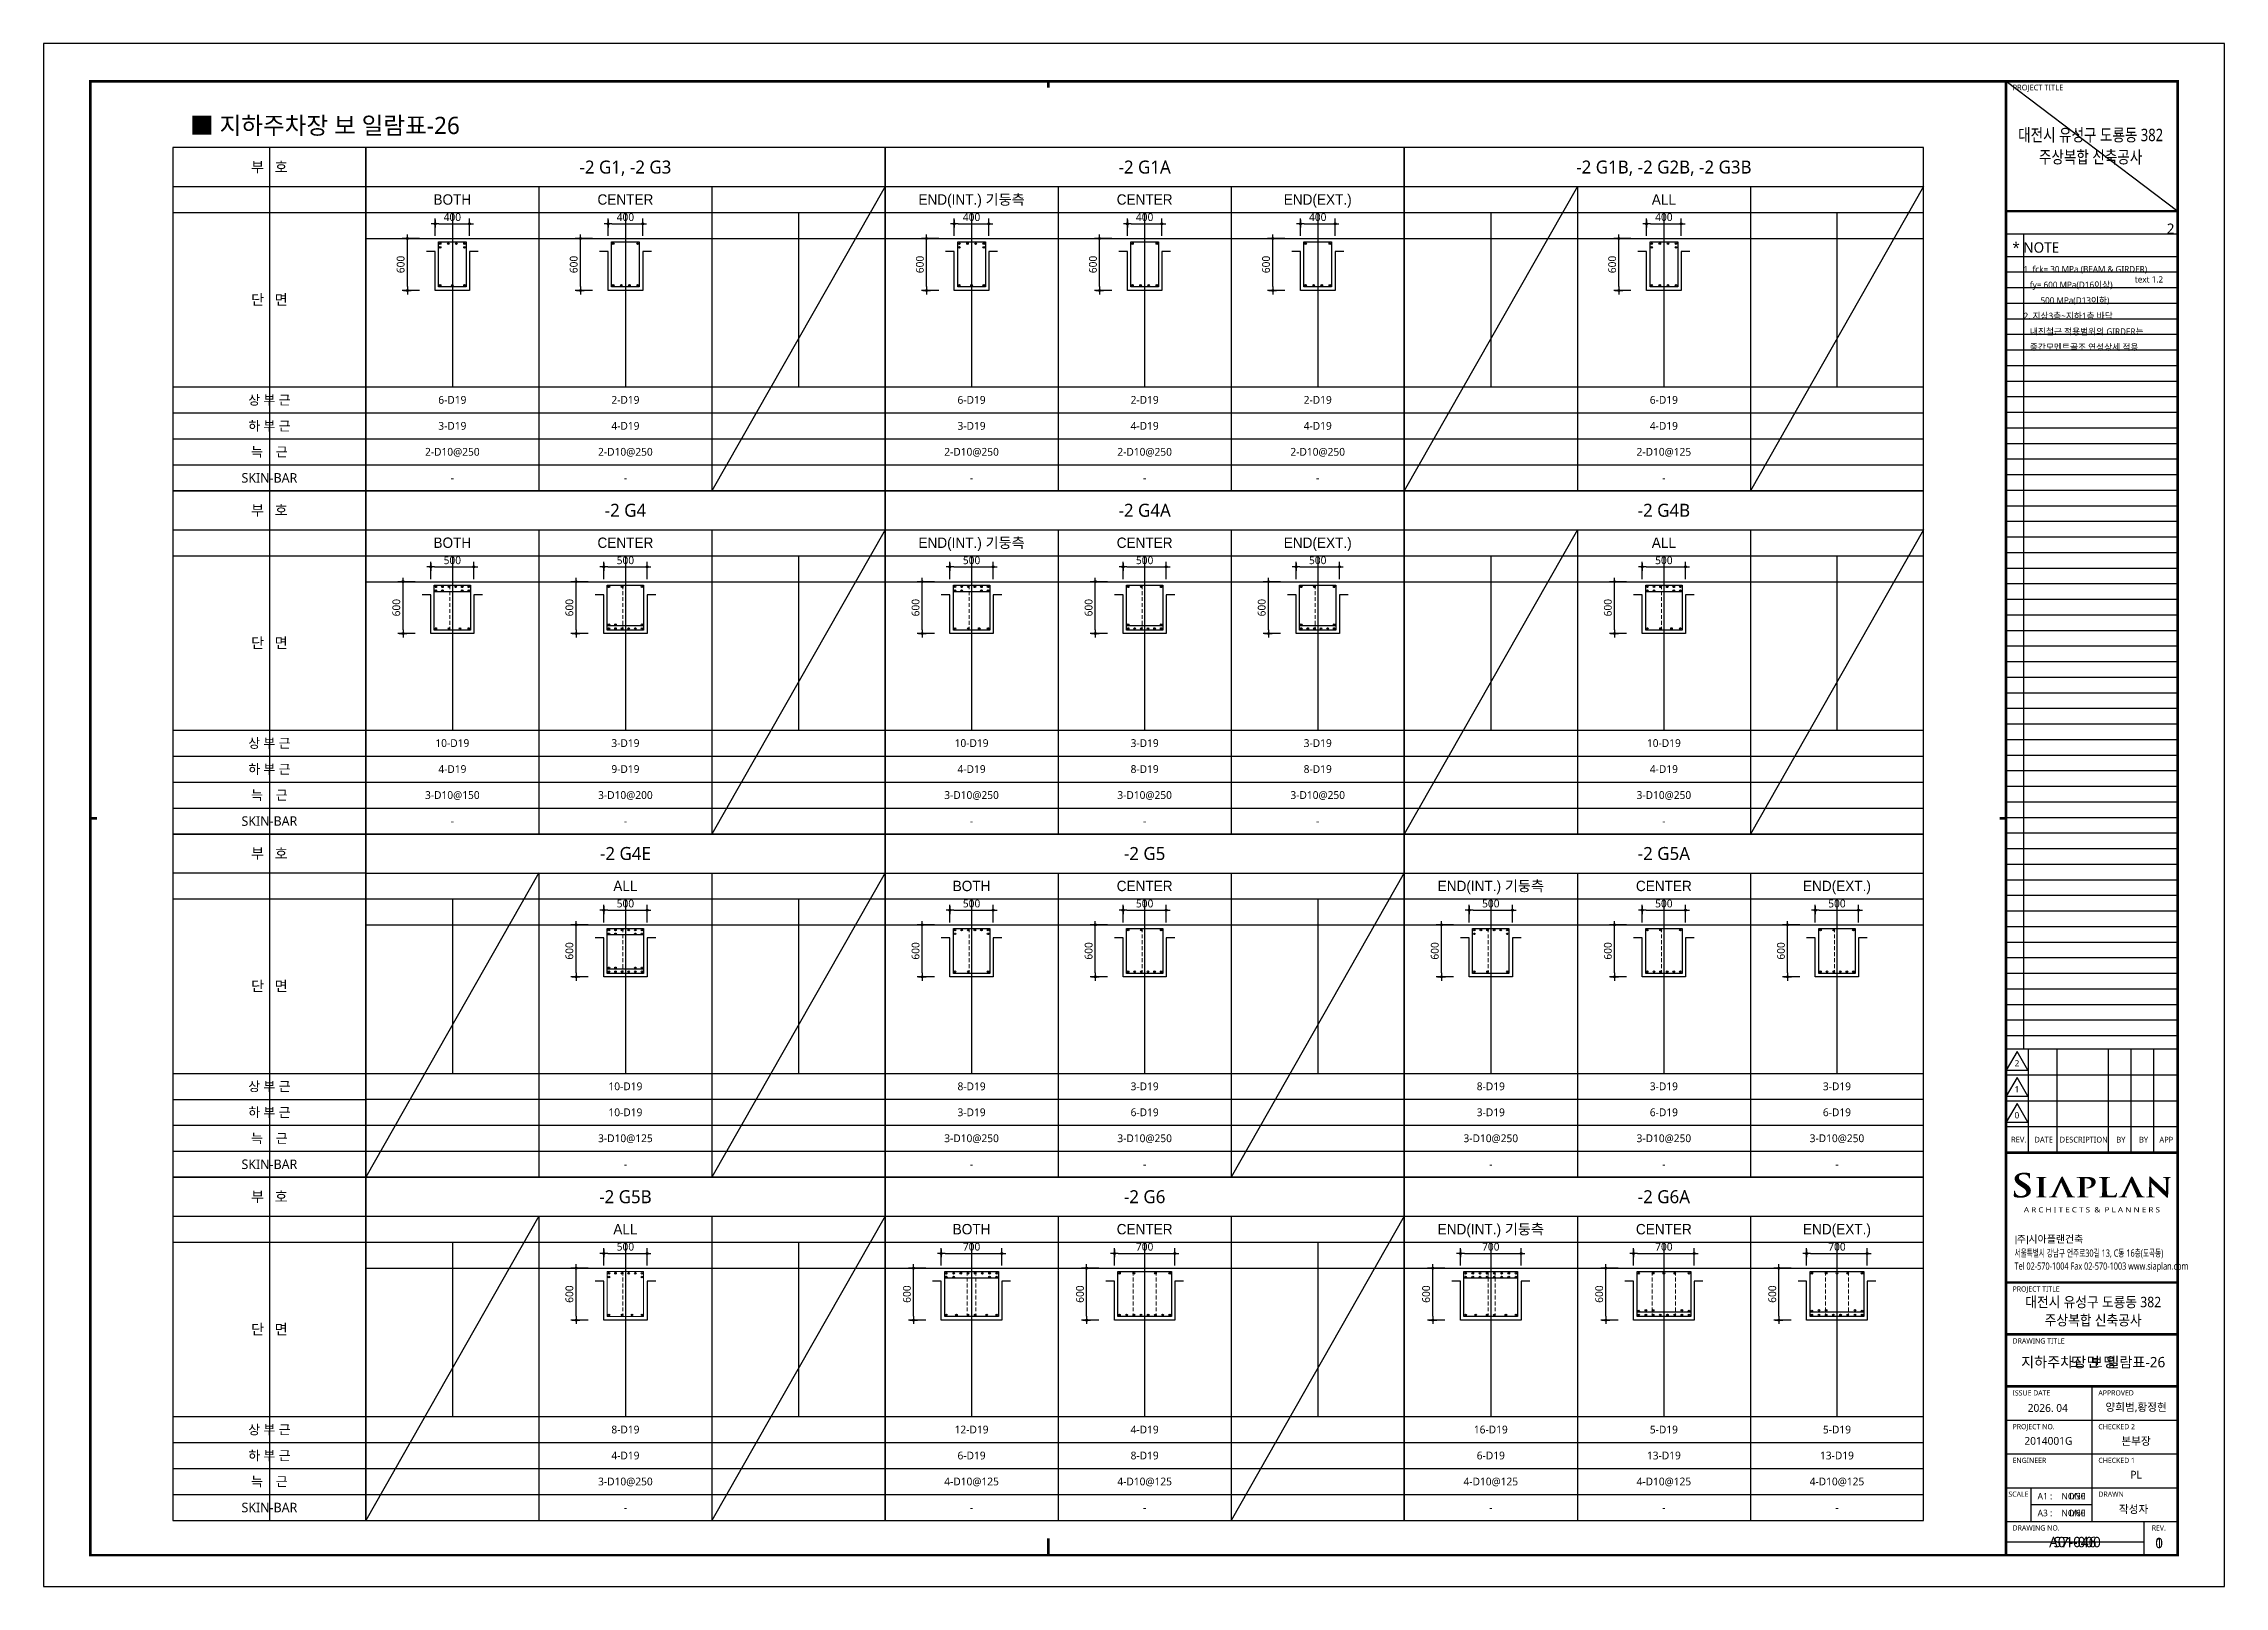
# Model space of a CAD drawing. Header units: millimetres. Extents: x 0 to 252030, y -124740 to 196020.
# Drawn here: x 50430 to 75630, y 71280 to 89100 of the extents above; entities that cross this region are included whole.
import ezdxf
from ezdxf.enums import TextEntityAlignment as Align

# ---------------------------------------------------------------- set-up
doc = ezdxf.new("R2010")
doc.units = ezdxf.units.MM
doc.header["$LTSCALE"] = 30
doc.linetypes.add('HID', pattern=[2.3, 1.5, -0.8])
doc.layers.get('DEFPOINTS').update_dxf_attribs({"color": 142})
for name, color, linetype in [('0-SEC1', 3, 'Continuous'), ('AA-SHEET-TEXT', 3, 'Continuous'), ('CON', 2, 'Continuous'), ('DIM', 7, 'Continuous'), ('ETC', 7, 'Continuous'), ('S-철근', 3, 'Continuous'), ('SHEET', 7, 'Continuous'), ('TEX', 3, 'Continuous'), ('TEXT', 6, 'Continuous'), ('TXT', 3, 'Continuous'), ('XR-FORM_(도룡동)$0$AA-SHEET', 9, 'Continuous'), ('XR-FORM_(도룡동)$0$Sheet', 7, 'Continuous'), ('XR-FORM_(도룡동)$0$Sheet-text', 3, 'Continuous'), ('XR-FORM_(도룡동)$0$TEXT', 3, 'Continuous')]:
    doc.layers.add(name, color=color, linetype=linetype)
doc.layers.add('Stirrup', color=1, linetype='Continuous', lineweight=0)
doc.layers.add('TieBar', color=7, linetype='HID', lineweight=0)
doc.styles.get("Standard").update_dxf_attribs({"font": 'malgun.ttf'})
doc.styles.add('XR-FORM$0$맑은고딕', font='malgun.ttf')
doc.styles.add('XR-FORM_(도룡동)$0$맑은고딕', font='malgun.ttf')
doc.styles.add('XR-FORM_(도룡동)$0$충북옥천_FORM$0$맑은고딕', font='malgun.ttf')
doc.styles.add('XR-FORM_(도룡동)$1$맑은고딕', font='malgun.ttf')
doc.styles.add('XR-FORM_(도룡동)$2$맑은고딕', font='malgun.ttf')
doc.styles.add('XR-FORM_(도룡동)$3$맑은고딕', font='malgun.ttf')
doc.styles.add('돋움', font='Dotum.ttf')
doc.styles.add('맑은 고딕', font='malgun.ttf')
doc.styles.add('맑은고딕', font='malgun.ttf')
doc.dimstyles.new('30NDIM', dxfattribs={"dimscale": 50, "dimtxt": 3, "dimasz": 1.5, "dimexe": 2, "dimexo": 6, "dimgap": 1, "dimtad": 1, "dimdec": 0, "dimrnd": 0.25, "dimzin": 0, "dimdsep": 46, "dimtxsty": 'Standard', "dimblk": 'Z_DOT', "dimcen": 5, "dimclrd": 256, "dimclre": 256, "dimclrt": 3, "dimadec": 0, "dimazin": 0, "dimtm": 1e-09, "dimtfac": 1, "dimtdec": 0, "dimtix": 1, "dimtmove": 2, "dimatfit": 1, "dimldrblk": 'Z_DOT', "dimfxl": 1, "dimtolj": 1, "dimtzin": 0, "dimarcsym": 0})

msp = doc.modelspace()

# ---------------------------------------------------------------- texts
at = {"layer": 'AA-SHEET-TEXT'}
for s, style, p in [('지하주차장 보 일람표-26', 'XR-FORM$0$맑은고딕', (74113.90026, 73869.9794)), ('S7-046', 'XR-FORM_(도룡동)$2$맑은고딕', (73903.50013, 71791.90968)), ('0', '맑은고딕', (74875.95675, 71781.07997))]:
    msp.add_text(s, height=120, dxfattribs=dict(at, style=style)).set_placement(p, align=Align.MIDDLE_CENTER)
for s, style, p in [('1/30', 'XR-FORM_(도룡동)$0$맑은고딕', (74025.41387, 72322.15212)), ('1/60', 'XR-FORM_(도룡동)$1$맑은고딕', (74025.41387, 72127.38398))]:
    msp.add_text(s, height=75, dxfattribs=dict(at, style=style)).set_placement(p, align=Align.MIDDLE_RIGHT)
at = {"layer": 'TEXT', "style": '맑은 고딕'}
msp.add_text('■ 지하주차장 보 일람표-26', height=200, dxfattribs=at).set_placement((52122.82534, 88154.96949), align=Align.MIDDLE_LEFT)
at = {"layer": 'TXT', "color": 2, "style": '맑은 고딕'}
for s, p in [('-2 G1, -2 G3', (57153.00013, 87674.49992)), ('-2 G1A', (63153.00013, 87674.49992)), ('-2 G1B, -2 G2B, -2 G3B', (69153.00013, 87674.49992)), ('-2 G4', (57153.00013, 83709.99992)), ('-2 G4A', (63153.00013, 83709.99992)), ('-2 G4B', (69153.00013, 83709.99992)), ('-2 G4E', (57153.00013, 79745.49992)), ('-2 G5', (63153.00013, 79745.49992)), ('-2 G5A', (69153.00013, 79745.49992)), ('-2 G5B', (57153.00013, 75780.99992)), ('-2 G6', (63153.00013, 75780.99992)), ('-2 G6A', (69153.00013, 75780.99992))]:
    msp.add_text(s, height=150, dxfattribs=at).set_placement(p, align=Align.MIDDLE_CENTER)
at = {"layer": 'TXT'}
for s, height, style, p in [('BOTH', 120, '돋움', (55153.00013, 87299.49992)), ('CENTER', 120, '돋움', (57153.00013, 87299.49992)), ('END(INT.) 기둥측', 120, '돋움', (61153.00013, 87299.49992)), ('CENTER', 120, '돋움', (63153.00013, 87299.49992)), ('END(EXT.)', 120, '돋움', (65153.00013, 87299.49992)), ('ALL', 120, '돋움', (69153.00013, 87299.49992)), ('6-D19', 90, '맑은 고딕', (55153.00013, 84984.99992)), ('2-D19', 90, '맑은 고딕', (57153.00013, 84984.99992)), ('6-D19', 90, '맑은 고딕', (61153.00013, 84984.99992)), ('2-D19', 90, '맑은 고딕', (63153.00013, 84984.99992)), ('2-D19', 90, '맑은 고딕', (65153.00013, 84984.99992)), ('6-D19', 90, '맑은 고딕', (69153.00013, 84984.99992)), ('3-D19', 90, '맑은 고딕', (55153.00013, 84684.99992)), ('4-D19', 90, '맑은 고딕', (57153.00013, 84684.99992)), ('3-D19', 90, '맑은 고딕', (61153.00013, 84684.99992)), ('4-D19', 90, '맑은 고딕', (63153.00013, 84684.99992)), ('4-D19', 90, '맑은 고딕', (65153.00013, 84684.99992)), ('4-D19', 90, '맑은 고딕', (69153.00013, 84684.99992)), ('2-D10@250', 90, '맑은 고딕', (55153.00013, 84384.99992)), ('2-D10@250', 90, '맑은 고딕', (57153.00013, 84384.99992)), ('2-D10@250', 90, '맑은 고딕', (61153.00013, 84384.99992)), ('2-D10@250', 90, '맑은 고딕', (63153.00013, 84384.99992)), ('2-D10@250', 90, '맑은 고딕', (65153.00013, 84384.99992)), ('2-D10@125', 90, '맑은 고딕', (69153.00013, 84384.99992)), ('-', 90, '맑은 고딕', (55153.00013, 84084.99992)), ('-', 90, '맑은 고딕', (57153.00013, 84084.99992)), ('-', 90, '맑은 고딕', (61153.00013, 84084.99992)), ('-', 90, '맑은 고딕', (63153.00013, 84084.99992)), ('-', 90, '맑은 고딕', (65153.00013, 84084.99992)), ('-', 90, '맑은 고딕', (69153.00013, 84084.99992)), ('BOTH', 120, '돋움', (55153.00013, 83334.99992)), ('CENTER', 120, '돋움', (57153.00013, 83334.99992)), ('END(INT.) 기둥측', 120, '돋움', (61153.00013, 83334.99992)), ('CENTER', 120, '돋움', (63153.00013, 83334.99992)), ('END(EXT.)', 120, '돋움', (65153.00013, 83334.99992)), ('ALL', 120, '돋움', (69153.00013, 83334.99992)), ('10-D19', 90, '맑은 고딕', (55153.00013, 81020.49992)), ('3-D19', 90, '맑은 고딕', (57153.00013, 81020.49992)), ('10-D19', 90, '맑은 고딕', (61153.00013, 81020.49992)), ('3-D19', 90, '맑은 고딕', (63153.00013, 81020.49992)), ('3-D19', 90, '맑은 고딕', (65153.00013, 81020.49992)), ('10-D19', 90, '맑은 고딕', (69153.00013, 81020.49992)), ('4-D19', 90, '맑은 고딕', (55153.00013, 80720.49992)), ('9-D19', 90, '맑은 고딕', (57153.00013, 80720.49992)), ('4-D19', 90, '맑은 고딕', (61153.00013, 80720.49992)), ('8-D19', 90, '맑은 고딕', (63153.00013, 80720.49992)), ('8-D19', 90, '맑은 고딕', (65153.00013, 80720.49992)), ('4-D19', 90, '맑은 고딕', (69153.00013, 80720.49992)), ('3-D10@150', 90, '맑은 고딕', (55153.00013, 80420.49992)), ('3-D10@200', 90, '맑은 고딕', (57153.00013, 80420.49992)), ('3-D10@250', 90, '맑은 고딕', (61153.00013, 80420.49992)), ('3-D10@250', 90, '맑은 고딕', (63153.00013, 80420.49992)), ('3-D10@250', 90, '맑은 고딕', (65153.00013, 80420.49992)), ('3-D10@250', 90, '맑은 고딕', (69153.00013, 80420.49992)), ('-', 90, '맑은 고딕', (55153.00013, 80120.49992)), ('-', 90, '맑은 고딕', (57153.00013, 80120.49992)), ('-', 90, '맑은 고딕', (61153.00013, 80120.49992)), ('-', 90, '맑은 고딕', (63153.00013, 80120.49992)), ('-', 90, '맑은 고딕', (65153.00013, 80120.49992)), ('-', 90, '맑은 고딕', (69153.00013, 80120.49992)), ('ALL', 120, '돋움', (57153.00013, 79370.49992)), ('BOTH', 120, '돋움', (61153.00013, 79370.49992)), ('CENTER', 120, '돋움', (63153.00013, 79370.49992)), ('END(INT.) 기둥측', 120, '돋움', (67153.00013, 79370.49992)), ('CENTER', 120, '돋움', (69153.00013, 79370.49992)), ('END(EXT.)', 120, '돋움', (71153.00013, 79370.49992)), ('10-D19', 90, '맑은 고딕', (57153.00013, 77055.99992)), ('8-D19', 90, '맑은 고딕', (61153.00013, 77055.99992)), ('3-D19', 90, '맑은 고딕', (63153.00013, 77055.99992)), ('8-D19', 90, '맑은 고딕', (67153.00013, 77055.99992)), ('3-D19', 90, '맑은 고딕', (69153.00013, 77055.99992)), ('3-D19', 90, '맑은 고딕', (71153.00013, 77055.99992)), ('10-D19', 90, '맑은 고딕', (57153.00013, 76755.99992)), ('3-D19', 90, '맑은 고딕', (61153.00013, 76755.99992)), ('6-D19', 90, '맑은 고딕', (63153.00013, 76755.99992)), ('3-D19', 90, '맑은 고딕', (67153.00013, 76755.99992)), ('6-D19', 90, '맑은 고딕', (69153.00013, 76755.99992)), ('6-D19', 90, '맑은 고딕', (71153.00013, 76755.99992)), ('3-D10@125', 90, '맑은 고딕', (57153.00013, 76455.99992)), ('3-D10@250', 90, '맑은 고딕', (61153.00013, 76455.99992)), ('3-D10@250', 90, '맑은 고딕', (63153.00013, 76455.99992)), ('3-D10@250', 90, '맑은 고딕', (67153.00013, 76455.99992)), ('3-D10@250', 90, '맑은 고딕', (69153.00013, 76455.99992)), ('3-D10@250', 90, '맑은 고딕', (71153.00013, 76455.99992)), ('-', 90, '맑은 고딕', (57153.00013, 76155.99992)), ('-', 90, '맑은 고딕', (61153.00013, 76155.99992)), ('-', 90, '맑은 고딕', (63153.00013, 76155.99992)), ('-', 90, '맑은 고딕', (67153.00013, 76155.99992)), ('-', 90, '맑은 고딕', (69153.00013, 76155.99992)), ('-', 90, '맑은 고딕', (71153.00013, 76155.99992)), ('ALL', 120, '돋움', (57153.00013, 75405.99992)), ('BOTH', 120, '돋움', (61153.00013, 75405.99992)), ('CENTER', 120, '돋움', (63153.00013, 75405.99992)), ('END(INT.) 기둥측', 120, '돋움', (67153.00013, 75405.99992)), ('CENTER', 120, '돋움', (69153.00013, 75405.99992)), ('END(EXT.)', 120, '돋움', (71153.00013, 75405.99992)), ('8-D19', 90, '맑은 고딕', (57153.00013, 73091.49992)), ('12-D19', 90, '맑은 고딕', (61153.00013, 73091.49992)), ('4-D19', 90, '맑은 고딕', (63153.00013, 73091.49992)), ('16-D19', 90, '맑은 고딕', (67153.00013, 73091.49992)), ('5-D19', 90, '맑은 고딕', (69153.00013, 73091.49992)), ('5-D19', 90, '맑은 고딕', (71153.00013, 73091.49992)), ('4-D19', 90, '맑은 고딕', (57153.00013, 72791.49992)), ('6-D19', 90, '맑은 고딕', (61153.00013, 72791.49992)), ('8-D19', 90, '맑은 고딕', (63153.00013, 72791.49992)), ('6-D19', 90, '맑은 고딕', (67153.00013, 72791.49992)), ('13-D19', 90, '맑은 고딕', (69153.00013, 72791.49992)), ('13-D19', 90, '맑은 고딕', (71153.00013, 72791.49992)), ('3-D10@250', 90, '맑은 고딕', (57153.00013, 72491.49992)), ('4-D10@125', 90, '맑은 고딕', (61153.00013, 72491.49992)), ('4-D10@125', 90, '맑은 고딕', (63153.00013, 72491.49992)), ('4-D10@125', 90, '맑은 고딕', (67153.00013, 72491.49992)), ('4-D10@125', 90, '맑은 고딕', (69153.00013, 72491.49992)), ('4-D10@125', 90, '맑은 고딕', (71153.00013, 72491.49992)), ('-', 90, '맑은 고딕', (57153.00013, 72191.49992)), ('-', 90, '맑은 고딕', (61153.00013, 72191.49992)), ('-', 90, '맑은 고딕', (63153.00013, 72191.49992)), ('-', 90, '맑은 고딕', (67153.00013, 72191.49992)), ('-', 90, '맑은 고딕', (69153.00013, 72191.49992)), ('-', 90, '맑은 고딕', (71153.00013, 72191.49992))]:
    msp.add_text(s, height=height, dxfattribs=dict(at, style=style)).set_placement(p, align=Align.MIDDLE_CENTER)

# ---------------------------------------------------------------- blocks, each defined once
blk = doc.blocks.new('XR-FORM_(도룡동)$0$S')
at = {"layer": 'XR-FORM_(도룡동)$0$Sheet'}
h = blk.add_hatch(color=6, dxfattribs=at)
edge = h.paths.add_edge_path()
edge.add_spline(control_points=[(76338, 15545), (76338, 15545), (76295, 15571), (76295, 15571), (76172, 15645), (76132, 15687), (76132, 15744), (76132, 15817), (76203, 15865), (76313, 15865), (76409, 15865), (76454, 15832), (76479, 15807), (76511, 15775), (76518, 15737), (76518, 15729), (76518, 15711), (76524, 15702), (76538, 15702), (76557, 15702), (76559, 15724), (76559, 15744), (76559, 15811), (76562, 15848), (76564, 15870), (76564, 15870), (76565, 15890), (76565, 15890), (76565, 15905), (76548, 15908), (76540, 15909), (76494, 15919), (76430, 15930), (76333, 15930), (76119, 15930), (75970, 15833), (75970, 15695), (75970, 15588), (76037, 15502), (76202, 15401), (76202, 15401), (76273, 15357), (76273, 15357), (76398, 15281), (76423, 15225), (76423, 15165), (76423, 15099), (76352, 15030), (76220, 15030), (76155, 15030), (76041, 15045), (76002, 15150), (75994, 15172), (75988, 15197), (75988, 15211), (75988, 15217), (75988, 15236), (75968, 15236), (75948, 15236), (75946, 15209), (75945, 15201), (75945, 15201), (75945, 15197), (75945, 15197), (75943, 15174), (75938, 15104), (75938, 15040), (75938, 15011), (75943, 15004), (75970, 14994), (76035, 14972), (76103, 14962), (76198, 14962), (76298, 14962), (76379, 14979), (76447, 15013), (76575, 15079), (76595, 15177), (76595, 15230), (76595, 15347), (76528, 15430), (76338, 15545)], knot_values=[0, 0, 0, 0, 1, 1, 1, 2, 2, 2, 3, 3, 3, 4, 4, 4, 5, 5, 5, 6, 6, 6, 7, 7, 7, 8, 8, 8, 9, 9, 9, 10, 10, 10, 11, 11, 11, 12, 12, 12, 13, 13, 13, 14, 14, 14, 15, 15, 15, 16, 16, 16, 17, 17, 17, 18, 18, 18, 19, 19, 19, 20, 20, 20, 21, 21, 21, 22, 22, 22, 23, 23, 23, 24, 24, 24, 25, 25, 25, 26, 26, 26, 27, 27, 27, 27], degree=3, periodic=0)
h = blk.add_hatch(color=6, dxfattribs=at)
edge = h.paths.add_edge_path()
edge.add_spline(control_points=[(77180, 15007), (77180, 15007), (77166, 15007), (77166, 15007), (77156, 15007), (77148, 15007), (77134, 15009), (77098, 15014), (77093, 15029), (77089, 15056), (77084, 15098), (77084, 15641), (77086, 15677), (77089, 15714), (77100, 15725), (77131, 15729), (77143, 15731), (77153, 15732), (77163, 15732), (77163, 15732), (77180, 15732), (77180, 15732), (77188, 15732), (77195, 15739), (77195, 15747), (77195, 15755), (77188, 15761), (77180, 15761), (77180, 15761), (76814, 15761), (76814, 15761), (76806, 15761), (76800, 15755), (76800, 15747), (76800, 15739), (76806, 15732), (76814, 15732), (76814, 15732), (76832, 15732), (76832, 15732), (76847, 15732), (76860, 15730), (76871, 15728), (76897, 15723), (76909, 15710), (76912, 15677), (76912, 15677), (76912, 15677), (76912, 15677), (76914, 15650), (76915, 15103), (76908, 15057), (76904, 15025), (76895, 15014), (76873, 15011), (76858, 15008), (76843, 15007), (76827, 15007), (76826, 15007), (76814, 15007), (76814, 15007), (76806, 15007), (76800, 15000), (76800, 14992), (76800, 14984), (76806, 14977), (76814, 14977), (76814, 14977), (77180, 14977), (77180, 14977), (77188, 14977), (77195, 14984), (77195, 14992), (77195, 15000), (77188, 15007), (77180, 15007)], knot_values=[0, 0, 0, 0, 1, 1, 1, 2, 2, 2, 3, 3, 3, 4, 4, 4, 5, 5, 5, 6, 6, 6, 7, 7, 7, 8, 8, 8, 9, 9, 9, 10, 10, 10, 11, 11, 11, 12, 12, 12, 13, 13, 13, 14, 14, 14, 15, 15, 15, 16, 16, 16, 17, 17, 17, 18, 18, 18, 19, 19, 19, 20, 20, 20, 21, 21, 21, 22, 22, 22, 23, 23, 23, 24, 24, 24, 25, 25, 25, 25], degree=3, periodic=0)
h = blk.add_hatch(color=6, dxfattribs=at)
edge = h.paths.add_edge_path()
edge.add_spline(control_points=[(78289, 15008), (78289, 15008), (78256, 15008), (78256, 15008), (78252, 15008), (78248, 15009), (78243, 15010), (78220, 15014), (78192, 15028), (78158, 15085), (78158, 15085), (77848, 15727), (77836, 15749), (77824, 15773), (77816, 15784), (77802, 15784), (77787, 15784), (77771, 15771), (77757, 15741), (77757, 15741), (77450, 15097), (77450, 15097), (77424, 15042), (77401, 15015), (77350, 15010), (77342, 15009), (77328, 15008), (77317, 15008), (77317, 15008), (77304, 15008), (77304, 15008), (77298, 15008), (77292, 15002), (77292, 14994), (77292, 14987), (77298, 14980), (77304, 14980), (77304, 14980), (77609, 14980), (77609, 14980), (77615, 14980), (77621, 14987), (77621, 14994), (77621, 15002), (77615, 15008), (77609, 15008), (77609, 15008), (77576, 15008), (77576, 15008), (77539, 15008), (77534, 15021), (77534, 15033), (77534, 15044), (77540, 15068), (77552, 15094), (77552, 15094), (77762, 15561), (77762, 15561), (77762, 15561), (78005, 15016), (78004, 15016), (78005, 15014), (78005, 15012), (78004, 15010), (78003, 15008), (78001, 15008), (77998, 15008), (77998, 15008), (77984, 15008), (77984, 15008), (77978, 15008), (77972, 15002), (77972, 14994), (77972, 14987), (77978, 14980), (77984, 14980), (77984, 14980), (78289, 14980), (78289, 14980), (78295, 14980), (78301, 14987), (78301, 14994), (78301, 15002), (78295, 15008), (78289, 15008)], knot_values=[0, 0, 0, 0, 1, 1, 1, 2, 2, 2, 3, 3, 3, 4, 4, 4, 5, 5, 5, 6, 6, 6, 7, 7, 7, 8, 8, 8, 9, 9, 9, 10, 10, 10, 11, 11, 11, 12, 12, 12, 13, 13, 13, 14, 14, 14, 15, 15, 15, 16, 16, 16, 17, 17, 17, 18, 18, 18, 19, 19, 19, 20, 20, 20, 21, 21, 21, 22, 22, 22, 23, 23, 23, 24, 24, 24, 25, 25, 25, 26, 26, 26, 27, 27, 27, 28, 28, 28, 28], degree=3, periodic=0)
h = blk.add_hatch(color=250, dxfattribs=at)
edge = h.paths.add_edge_path()
edge.add_spline(control_points=[(78762, 15355), (78740, 15355), (78721, 15354), (78721, 15339), (78721, 15329), (78732, 15327), (78739, 15326), (78739, 15326), (78761, 15325), (78768, 15325), (78956, 15325), (79092, 15431), (79092, 15577), (79092, 15629), (79059, 15678), (79025, 15703), (79003, 15719), (78945, 15762), (78781, 15762), (78781, 15762), (78772, 15762), (78771, 15762), (78771, 15762), (78376, 15762), (78376, 15762), (78367, 15762), (78360, 15756), (78360, 15748), (78360, 15740), (78367, 15734), (78376, 15734), (78376, 15734), (78423, 15734), (78423, 15734), (78429, 15733), (78435, 15733), (78438, 15732), (78480, 15725), (78488, 15709), (78491, 15677), (78491, 15677), (78491, 15677), (78491, 15677), (78493, 15651), (78494, 15108), (78487, 15062), (78481, 15030), (78474, 15013), (78453, 15010), (78437, 15007), (78422, 15006), (78407, 15006), (78406, 15006), (78396, 15006), (78396, 15006), (78387, 15006), (78380, 14999), (78380, 14991), (78380, 14983), (78387, 14977), (78396, 14977), (78396, 14977), (78791, 14977), (78791, 14977), (78800, 14977), (78807, 14983), (78807, 14991), (78807, 14999), (78800, 15006), (78791, 15006), (78791, 15006), (78781, 15006), (78781, 15006), (78761, 15006), (78733, 15008), (78715, 15010), (78681, 15013), (78672, 15031), (78668, 15061), (78662, 15105), (78662, 15684), (78662, 15690), (78662, 15699), (78664, 15704), (78669, 15705), (78679, 15708), (78707, 15709), (78729, 15709), (78757, 15709), (78810, 15704), (78857, 15670), (78924, 15623), (78931, 15562), (78931, 15520), (78931, 15418), (78833, 15355), (78762, 15355)], knot_values=[0, 0, 0, 0, 1, 1, 1, 2, 2, 2, 3, 3, 3, 4, 4, 4, 5, 5, 5, 6, 6, 6, 7, 7, 7, 8, 8, 8, 9, 9, 9, 10, 10, 10, 11, 11, 11, 12, 12, 12, 13, 13, 13, 14, 14, 14, 15, 15, 15, 16, 16, 16, 17, 17, 17, 18, 18, 18, 19, 19, 19, 20, 20, 20, 21, 21, 21, 22, 22, 22, 23, 23, 23, 24, 24, 24, 25, 25, 25, 26, 26, 26, 27, 27, 27, 28, 28, 28, 29, 29, 29, 30, 30, 30, 31, 31, 31, 32, 32, 32, 32], degree=3, periodic=0)
h = blk.add_hatch(color=250, dxfattribs=at)
edge = h.paths.add_edge_path()
edge.add_spline(control_points=[(79896, 15147), (79880, 15147), (79878, 15134), (79877, 15128), (79875, 15109), (79860, 15082), (79845, 15069), (79815, 15043), (79768, 15042), (79696, 15042), (79592, 15042), (79561, 15049), (79541, 15063), (79541, 15063), (79541, 15063), (79541, 15063), (79522, 15076), (79515, 15314), (79515, 15460), (79515, 15617), (79515, 15645), (79518, 15677), (79521, 15714), (79532, 15724), (79562, 15729), (79578, 15731), (79599, 15732), (79612, 15732), (79620, 15732), (79633, 15732), (79638, 15739), (79640, 15742), (79641, 15745), (79641, 15748), (79641, 15756), (79634, 15762), (79626, 15762), (79626, 15762), (79235, 15762), (79235, 15762), (79226, 15762), (79220, 15756), (79220, 15748), (79220, 15743), (79222, 15738), (79227, 15736), (79227, 15735), (79229, 15735), (79229, 15734), (79235, 15732), (79243, 15732), (79247, 15732), (79265, 15732), (79280, 15731), (79290, 15729), (79331, 15722), (79340, 15709), (79342, 15677), (79344, 15651), (79345, 15108), (79338, 15062), (79332, 15030), (79326, 15013), (79304, 15010), (79290, 15007), (79276, 15006), (79262, 15006), (79262, 15006), (79245, 15006), (79245, 15006), (79237, 15006), (79230, 14999), (79230, 14991), (79230, 14983), (79237, 14977), (79245, 14977), (79245, 14977), (79615, 14977), (79615, 14977), (79615, 14977), (79805, 14976), (79805, 14976), (79874, 14976), (79882, 14981), (79891, 15006), (79901, 15036), (79910, 15113), (79910, 15125), (79910, 15135), (79910, 15147), (79896, 15147)], knot_values=[0, 0, 0, 0, 1, 1, 1, 2, 2, 2, 3, 3, 3, 4, 4, 4, 5, 5, 5, 6, 6, 6, 7, 7, 7, 8, 8, 8, 9, 9, 9, 10, 10, 10, 11, 11, 11, 12, 12, 12, 13, 13, 13, 14, 14, 14, 15, 15, 15, 16, 16, 16, 17, 17, 17, 18, 18, 18, 19, 19, 19, 20, 20, 20, 21, 21, 21, 22, 22, 22, 23, 23, 23, 24, 24, 24, 25, 25, 25, 26, 26, 26, 27, 27, 27, 28, 28, 28, 29, 29, 29, 30, 30, 30, 30], degree=3, periodic=0)
h = blk.add_hatch(color=250, dxfattribs=at)
edge = h.paths.add_edge_path()
edge.add_spline(control_points=[(80974, 15008), (80974, 15008), (80942, 15008), (80942, 15008), (80937, 15008), (80933, 15009), (80928, 15010), (80905, 15014), (80878, 15028), (80843, 15085), (80843, 15085), (80533, 15727), (80521, 15749), (80509, 15773), (80501, 15784), (80487, 15784), (80472, 15784), (80457, 15771), (80442, 15741), (80442, 15741), (80135, 15097), (80135, 15097), (80109, 15042), (80086, 15015), (80035, 15010), (80027, 15009), (80013, 15008), (80002, 15008), (80002, 15008), (79989, 15008), (79989, 15008), (79983, 15008), (79977, 15002), (79977, 14994), (79977, 14987), (79983, 14980), (79989, 14980), (79989, 14980), (80294, 14980), (80294, 14980), (80300, 14980), (80306, 14987), (80306, 14994), (80306, 15002), (80300, 15008), (80294, 15008), (80294, 15008), (80261, 15008), (80261, 15008), (80224, 15008), (80219, 15021), (80219, 15033), (80219, 15044), (80225, 15068), (80237, 15094), (80237, 15094), (80447, 15561), (80447, 15561), (80447, 15561), (80690, 15016), (80690, 15016), (80690, 15014), (80690, 15012), (80689, 15010), (80688, 15008), (80686, 15008), (80683, 15008), (80683, 15008), (80669, 15008), (80669, 15008), (80663, 15008), (80657, 15002), (80657, 14994), (80657, 14987), (80663, 14980), (80669, 14980), (80669, 14980), (80974, 14980), (80974, 14980), (80980, 14980), (80986, 14987), (80986, 14994), (80986, 15002), (80980, 15008), (80974, 15008)], knot_values=[0, 0, 0, 0, 1, 1, 1, 2, 2, 2, 3, 3, 3, 4, 4, 4, 5, 5, 5, 6, 6, 6, 7, 7, 7, 8, 8, 8, 9, 9, 9, 10, 10, 10, 11, 11, 11, 12, 12, 12, 13, 13, 13, 14, 14, 14, 15, 15, 15, 16, 16, 16, 17, 17, 17, 18, 18, 18, 19, 19, 19, 20, 20, 20, 21, 21, 21, 22, 22, 22, 23, 23, 23, 24, 24, 24, 25, 25, 25, 26, 26, 26, 27, 27, 27, 28, 28, 28, 28], degree=3, periodic=0)
h = blk.add_hatch(color=250, dxfattribs=at)
edge = h.paths.add_edge_path()
edge.add_spline(control_points=[(81976, 15761), (81976, 15761), (81692, 15761), (81692, 15761), (81686, 15761), (81681, 15755), (81681, 15747), (81681, 15739), (81686, 15732), (81692, 15732), (81692, 15732), (81700, 15732), (81702, 15732), (81718, 15732), (81744, 15732), (81760, 15726), (81783, 15717), (81794, 15705), (81795, 15641), (81795, 15641), (81806, 15233), (81806, 15224), (81806, 15224), (81806, 15202), (81806, 15202), (81797, 15210), (81212, 15762), (81212, 15762), (81199, 15775), (81187, 15784), (81176, 15784), (81158, 15784), (81158, 15750), (81158, 15740), (81158, 15740), (81148, 15134), (81148, 15134), (81147, 15045), (81143, 15018), (81117, 15011), (81101, 15006), (81079, 15006), (81068, 15006), (81067, 15006), (81057, 15006), (81057, 15006), (81051, 15006), (81046, 14999), (81046, 14991), (81046, 14983), (81051, 14976), (81057, 14976), (81057, 14976), (81353, 14976), (81353, 14976), (81359, 14976), (81364, 14983), (81364, 14991), (81364, 14999), (81359, 15006), (81353, 15006), (81353, 15006), (81342, 15006), (81340, 15006), (81324, 15006), (81303, 15006), (81284, 15013), (81268, 15018), (81251, 15035), (81248, 15122), (81248, 15122), (81237, 15522), (81236, 15534), (81241, 15530), (81780, 15014), (81821, 14978), (81833, 14966), (81851, 14966), (81864, 14966), (81880, 14966), (81882, 14986), (81882, 15002), (81882, 15002), (81894, 15649), (81894, 15649), (81895, 15706), (81903, 15722), (81931, 15729), (81944, 15732), (81952, 15732), (81963, 15732), (81965, 15732), (81976, 15732), (81976, 15732), (81982, 15732), (81987, 15739), (81987, 15747), (81987, 15755), (81982, 15761), (81976, 15761)], knot_values=[0, 0, 0, 0, 1, 1, 1, 2, 2, 2, 3, 3, 3, 4, 4, 4, 5, 5, 5, 6, 6, 6, 7, 7, 7, 8, 8, 8, 9, 9, 9, 10, 10, 10, 11, 11, 11, 12, 12, 12, 13, 13, 13, 14, 14, 14, 15, 15, 15, 16, 16, 16, 17, 17, 17, 18, 18, 18, 19, 19, 19, 20, 20, 20, 21, 21, 21, 22, 22, 22, 23, 23, 23, 24, 24, 24, 25, 25, 25, 26, 26, 26, 27, 27, 27, 28, 28, 28, 29, 29, 29, 30, 30, 30, 31, 31, 31, 32, 32, 32, 33, 33, 33, 33], degree=3, periodic=0)
at = {"layer": 'DEFPOINTS'}
for p, q in [((75750, 52950), (82250, 52950)), ((75640, 52073), (82226, 52073)), ((76315, 52073), (76315, 20700)), ((82250, 51196), (75640, 51196)), ((82250, 50596), (75640, 50596)), ((82250, 49996), (75640, 49996)), ((82250, 49396), (75640, 49396)), ((82250, 48796), (75640, 48796)), ((82250, 48196), (75640, 48196)), ((82250, 47596), (75640, 47596)), ((82250, 46996), (75640, 46996)), ((82250, 46396), (75640, 46396)), ((82250, 45796), (75640, 45796)), ((82250, 45196), (75640, 45196)), ((82250, 44596), (75640, 44596)), ((82250, 43996), (75640, 43996)), ((82250, 43396), (75640, 43396)), ((82250, 42796), (75640, 42796)), ((82250, 42196), (75640, 42196)), ((82250, 41596), (75640, 41596)), ((82250, 40996), (75640, 40996)), ((82250, 40396), (75640, 40396)), ((82250, 39796), (75640, 39796)), ((82250, 39196), (75640, 39196)), ((82250, 38596), (75640, 38596)), ((82250, 37996), (75640, 37996)), ((82250, 37396), (75640, 37396)), ((82250, 36796), (75640, 36796)), ((82250, 36196), (75640, 36196)), ((82250, 35596), (75640, 35596)), ((82250, 34996), (75640, 34996)), ((82250, 34396), (75640, 34396)), ((82250, 33796), (75640, 33796)), ((82250, 33196), (75640, 33196)), ((82250, 32596), (75640, 32596)), ((82250, 31996), (75640, 31996)), ((82250, 31396), (75640, 31396)), ((82250, 30796), (75640, 30796)), ((82250, 30196), (75640, 30196)), ((82250, 29596), (75640, 29596)), ((82250, 28996), (75640, 28996)), ((82250, 28396), (75640, 28396)), ((82250, 27796), (75640, 27796)), ((82250, 27196), (75640, 27196)), ((82250, 26596), (75640, 26596)), ((82250, 25996), (75640, 25996)), ((82250, 25396), (75640, 25396)), ((82250, 24796), (75640, 24796)), ((82250, 24196), (75640, 24196)), ((82250, 23596), (75640, 23596)), ((82250, 22996), (75640, 22996)), ((82250, 22396), (75640, 22396)), ((82250, 21796), (75640, 21796)), ((82250, 21196), (75640, 21196)), ((80950, 1706), (75640, 1706))]:
    blk.add_line(p, q, dxfattribs=at)
at = {"layer": 'XR-FORM_(도룡동)$0$AA-SHEET', "const_width": 99.9}
blk.add_lwpolyline([(75750, 52950), (82250, 52950)], dxfattribs=at)
at = {"layer": 'XR-FORM_(도룡동)$0$Sheet'}
for p, q in [((75590, 20700), (82204, 20700)), ((76490, 20700), (76490, 16700)), ((77590, 20700), (77590, 16700)), ((79575, 20700), (79575, 16700)), ((80450, 20700), (80450, 16700)), ((81325, 20700), (81325, 16700)), ((75640, 19700), (82254, 19700)), ((75640, 18700), (82254, 18700)), ((75640, 17700), (82254, 17700)), ((78945, 7700), (78945, 2500)), ((75640, 6400), (82250, 6400)), ((75640, 5100), (82250, 5100)), ((75640, 3800), (82250, 3800)), ((76591, 3798), (76591, 2500)), ((76591, 3149), (78945, 3149)), ((75640, 2500), (82250, 2500)), ((80950, 2500), (80950, 1200))]:
    blk.add_line(p, q, dxfattribs=at)
at = {"layer": 'XR-FORM_(도룡동)$0$Sheet', "const_width": 100}
blk.add_lwpolyline([(1850, 57950), (82250, 57950), (82250, 1200), (1850, 1200)], close=True, dxfattribs=at)
at = {"layer": 'XR-FORM_(도룡동)$0$Sheet', "linetype": 'Continuous', "const_width": 100}
for points in [[(38745, 57950), (38745, 57700)], [(2100, 29575), (1850, 29575)], [(75640, 29575), (75390, 29575)], [(38745, 1846), (38745, 1200)]]:
    blk.add_lwpolyline(points, dxfattribs=at)
at = {"layer": 'XR-FORM_(도룡동)$0$Sheet', "const_width": 100}
for points in [[(75640, 57950), (75640, 1200)], [(75640, 52950), (82250, 52950)], [(75640, 16700), (82250, 16700)], [(75640, 11700), (82250, 11700)], [(75640, 9700), (82250, 9700)], [(75640, 7700), (82250, 7700)]]:
    blk.add_lwpolyline(points, dxfattribs=at)
at = {"layer": 'XR-FORM_(도룡동)$0$Sheet'}
for points in [[(76065, 20589), (75650, 19869), (76481, 19869)], [(76065, 19589), (75650, 18869), (76481, 18869)], [(76065, 18589), (75650, 17869), (76481, 17869)]]:
    blk.add_lwpolyline(points, close=True, dxfattribs=at)
at = {"layer": 'XR-FORM_(도룡동)$0$Sheet', "color": 3, "const_width": 28}
for points in [[(76026, 13508), (76026, 13172)], [(76466, 13508), (76466, 13172)]]:
    blk.add_lwpolyline(points, dxfattribs=at)
at = {"layer": 'DEFPOINTS', "style": 'XR-FORM_(도룡동)$3$맑은고딕'}
blk.add_text('2', height=400, dxfattribs=at).set_placement((82126, 52273), align=Align.MIDDLE_RIGHT)
blk.add_text('text 1.2', height=240, dxfattribs=at).set_placement((80599, 50202))
blk.add_text('도 면 명', height=400, dxfattribs=at).set_placement((78996, 8633), align=Align.MIDDLE_CENTER)
at = {"layer": 'XR-FORM_(도룡동)$0$Sheet', "style": 'XR-FORM_(도룡동)$3$맑은고딕'}
for s, height, p in [('PROJECT TITLE', 220, (75890, 57600)), ('PROJECT TITLE', 200, (75890, 11350)), ('DRAWING TITLE', 200, (75890, 9350)), ('ISSUE DATE', 200, (75890, 7350)), ('APPROVED', 200, (79195, 7350)), ('PROJECT NO. ', 200, (75890, 6050)), ('CHECKED 2 ', 200, (79195, 6050)), ('ENGINEER', 200, (75890, 4750)), ('CHECKED 1 ', 200, (79195, 4750)), ('SCALE', 200, (75730, 3450)), ('DRAWN', 200, (79195, 3450)), ('DRAWING NO.', 200, (75890, 2150)), ('REV.', 200, (81250, 2150))]:
    blk.add_text(s, height=height, dxfattribs=at).set_placement(p)
for s, height, p in [('2', 240, (76059, 20140)), ('1', 240, (76059, 19140)), ('0', 240, (76059, 18140)), (' REV.', 220, (76090, 17200)), ('DATE', 220, (77090, 17200)), ('DESCRIPTION', 220, (78632, 17200)), ('BY', 220, (80062, 17200)), ('BY', 220, (80938, 17200)), ('APP', 220, (81812, 17200))]:
    blk.add_text(s, height=height, dxfattribs=at).set_placement(p, align=Align.MIDDLE)
at = {"layer": 'XR-FORM_(도룡동)$0$Sheet', "color": 3, "style": 'XR-FORM_(도룡동)$3$맑은고딕', "width": 1.2}
blk.add_text('A R C H I T E C T S  &  P L A N N E R S', height=200, dxfattribs=at).set_placement((78947, 14500), align=Align.MIDDLE_CENTER)
at = {"layer": 'XR-FORM_(도룡동)$0$Sheet', "color": 3, "style": 'XR-FORM_(도룡동)$3$맑은고딕'}
blk.add_text('주 시아플랜건축', height=280, dxfattribs=at).set_placement((76057, 13372), align=Align.MIDDLE_LEFT)
at = {"layer": 'XR-FORM_(도룡동)$0$Sheet', "color": 3, "style": 'XR-FORM_(도룡동)$3$맑은고딕', "width": 0.65}
for s, p in [('서울특별시 강남구 언주로30길 13, C동 16층(도곡동)', (75966, 12833)), ('Tel 02-570-1004 Fax 02-570-1003 www.siaplan.com', (75966, 12333))]:
    blk.add_text(s, height=280, dxfattribs=at).set_placement(p, align=Align.MIDDLE_LEFT)
at = {"layer": 'XR-FORM_(도룡동)$0$Sheet-text', "style": 'XR-FORM_(도룡동)$3$맑은고딕'}
blk.add_text('* NOTE', height=400, dxfattribs=at).set_placement((75881, 51550), align=Align.MIDDLE_LEFT)
at = {"layer": 'XR-FORM_(도룡동)$0$TEXT'}
for s, height, style, p in [('2026. 04', 300, 'XR-FORM_(도룡동)$3$맑은고딕', (77247, 6870)), ('A1 : ', 250, 'XR-FORM_(도룡동)$0$충북옥천_FORM$0$맑은고딕', (77179, 3474)), ('A3 : ', 250, 'XR-FORM_(도룡동)$0$충북옥천_FORM$0$맑은고딕', (77179, 2825))]:
    blk.add_text(s, height=height, dxfattribs=dict(at, style=style)).set_placement(p, align=Align.MIDDLE_CENTER)
at = {"layer": 'XR-FORM_(도룡동)$0$TEXT', "style": 'XR-FORM_(도룡동)$3$맑은고딕'}
blk.add_text('양희범,황정현', height=300, dxfattribs=at).set_placement((80649, 6901), align=Align.MIDDLE)
blk = doc.blocks.new('XR-FORM_(도룡동)', base_point=(101.33, -56114.51))
at = {"layer": 'DEFPOINTS'}
blk.add_line((377.95, 289.75), (411, 264.75), dxfattribs=at)
blk.add_lwpolyline([(0, 0), (420, 0), (420, 297), (0, 297)], close=True, dxfattribs=at)
at = {"xscale": 0.005, "yscale": 0.005, "zscale": 0.005}
blk.add_blockref('XR-FORM_(도룡동)$0$S', (-0.25, 0), dxfattribs=at)
at = {"layer": 'DEFPOINTS', "style": 'XR-FORM_(도룡동)$3$맑은고딕'}
for s, p in [('2014001G', (386.1, 28.01)), ('본부장', (402.99, 28.01)), ('PL', (402.99, 21.51))]:
    blk.add_text(s, height=1.5, dxfattribs=at).set_placement(p, align=Align.MIDDLE)
for p in [(393.26, 17.37), (393.26, 14.12)]:
    blk.add_text('NONE', height=1.25, dxfattribs=at).set_placement(p, align=Align.MIDDLE_RIGHT)
for s, height, p in [('작성자', 1.5, (402.51, 14.85)), ('A01-000', 2, (391.22, 8.53))]:
    blk.add_text(s, height=height, dxfattribs=at).set_placement(p, align=Align.MIDDLE_CENTER)
at = {"layer": 'XR-FORM_(도룡동)$0$Sheet-text', "style": 'XR-FORM_(도룡동)$3$맑은고딕', "width": 0.8}
for s, p in [('대전시 유성구 도룡동 382', (394.23, 279.42)), ('주상복합 신축공사', (394.23, 275.17))]:
    blk.add_text(s, height=2.4, dxfattribs=at).set_placement(p, align=Align.MIDDLE_CENTER)
at = {"layer": 'XR-FORM_(도룡동)$0$TEXT', "style": 'XR-FORM_(도룡동)$3$맑은고딕', "width": 0.9}
for s, p in [('대전시 유성구 도룡동 382', (394.73, 54.74)), ('주상복합 신축공사', (394.73, 51.24))]:
    blk.add_text(s, height=2, dxfattribs=at).set_placement(p, align=Align.MIDDLE_CENTER)
at = {"layer": 'XR-FORM_(도룡동)$0$TEXT', "style": 'XR-FORM_(도룡동)$3$맑은고딕'}
blk.add_text('1', height=2, dxfattribs=at).set_placement((407.43, 8.35), align=Align.MIDDLE_CENTER)
blk = doc.blocks.new('*U160')
at = {"layer": 'DEFPOINTS'}
for p, q in [((-1114, 5286), (-1114, 1321)), ((-2229, 4536), (0, 4536))]:
    blk.add_line(p, q, dxfattribs=at)
at = {"layer": 'SHEET'}
blk.add_line((-2229, 4836), (0, 4836), dxfattribs=at)
at = {"layer": 'SHEET', "color": 6}
for p, q in [((-2229, 2521), (0, 2521)), ((-2229, 2221), (0, 2221)), ((-2229, 1921), (0, 1921)), ((-2229, 1621), (0, 1621))]:
    blk.add_line(p, q, dxfattribs=at)
at = {"layer": 'SHEET'}
blk.add_lwpolyline([(0, 5286), (-2229, 5286), (-2229, 1321), (0, 1321)], close=True, dxfattribs=at)
at = {"layer": 'TXT', "style": '맑은 고딕'}
for s, height, p in [('부   호', 120, (-1114, 5061)), ('단   면', 120, (-1114, 3529)), ('상 부 근', 110, (-1114, 2371)), ('하 부 근', 110, (-1114, 2071)), ('늑    근', 110, (-1114, 1771)), ('SKIN-BAR', 110, (-1114, 1471))]:
    blk.add_text(s, height=height, dxfattribs=at).set_placement(p, align=Align.MIDDLE_CENTER)
blk = doc.blocks.new('NOTE-보일람표')
at = {"layer": 'TEX', "style": '맑은 고딕'}
for s, p in [('1. fck= 30 MPa (BEAM & GIRDER)', (0, -144)), ('   fy= 600 MPa(D16이상) ', (0, -324)), ('        500 MPa(D13이하)', (0, -504)), ('2. 지상3층~지하1층 바닥', (0, -684)), ('   중간모멘트골조 연성상세 적용', (0, -1044)), ('   내진철근 적용범위의 GIRDER는', (0, -864))]:
    blk.add_text(s, height=72, dxfattribs=at).set_placement(p, align=Align.MIDDLE_LEFT)
blk = doc.blocks.new('4등분')
at = {"layer": 'DEFPOINTS'}
for p, q in [((1000, 3214), (1000, 1200)), ((3000, 3214), (3000, 1200)), ((5000, 3214), (5000, 1200)), ((0, 2914), (6000, 2914))]:
    blk.add_line(p, q, dxfattribs=at)
at = {"layer": 'SHEET'}
blk.add_line((0, 3514), (6000, 3514), dxfattribs=at)
at = {"layer": 'SHEET', "color": 6}
for p, q in [((2000, 3514), (2000, 0)), ((4000, 3514), (4000, 0)), ((0, 3214), (6000, 3214)), ((0, 1200), (6000, 1200)), ((0, 900), (6000, 900)), ((0, 600), (6000, 600)), ((0, 300), (6000, 300))]:
    blk.add_line(p, q, dxfattribs=at)
at = {"layer": 'SHEET'}
blk.add_lwpolyline([(6000, 3964), (0, 3964), (0, 0), (6000, 0)], close=True, dxfattribs=at)
blk = doc.blocks.new('Z_DOT')
at = {"layer": 'DIM', "color": 0}
for p, q in [((-1, 0), (1, 0)), ((0, -1), (0, 1))]:
    blk.add_line(p, q, dxfattribs=at)
for radius in [0.25, 0.125]:
    blk.add_circle((0, 0), radius, dxfattribs=at)
blk = doc.blocks.new('*D927')
at = {"layer": 'DEFPOINTS', "color": 0, "transparency": 16777216}
for p in [(55353, 87020), (54953, 86699), (55353, 86699)]:
    blk.add_point(p, dxfattribs=at)
at = {"layer": 'DIM', "lineweight": -2, "transparency": 16777216}
for p, q in [((54953, 86879), (54953, 87080)), ((54998, 87020), (55308, 87020)), ((55353, 86879), (55353, 87080))]:
    blk.add_line(p, q, dxfattribs=at)
at = {"layer": 'DIM', "lineweight": -2, "transparency": 16777216, "xscale": 45, "yscale": 45, "zscale": 45, "rotation": 180}
blk.add_blockref('Z_DOT', (54953, 87020), dxfattribs=at)
at = {"layer": 'DIM', "lineweight": -2, "transparency": 16777216, "xscale": 45, "yscale": 45, "zscale": 45}
blk.add_blockref('Z_DOT', (55353, 87020), dxfattribs=at)
at = {"layer": 'DIM', "color": 3, "transparency": 16777216, "insert": (55153, 87096), "char_height": 90, "attachment_point": 5}
blk.add_mtext('\\A1;400', dxfattribs=at)
blk = doc.blocks.new('*D928')
at = {"layer": 'DEFPOINTS', "color": 0, "transparency": 16777216}
for p in [(54633, 86849), (54953, 86849), (54953, 86249)]:
    blk.add_point(p, dxfattribs=at)
at = {"layer": 'DIM', "lineweight": -2, "transparency": 16777216}
for p, q in [((54773, 86849), (54573, 86849)), ((54633, 86294), (54633, 86804)), ((54773, 86249), (54573, 86249))]:
    blk.add_line(p, q, dxfattribs=at)
at = {"layer": 'DIM', "lineweight": -2, "transparency": 16777216, "xscale": 45, "yscale": 45, "zscale": 45}
for p, rotation in [((54633, 86849), 90), ((54633, 86249), 270)]:
    blk.add_blockref('Z_DOT', p, dxfattribs=dict(at, rotation=rotation))
at = {"layer": 'DIM', "color": 3, "transparency": 16777216, "insert": (54556, 86549), "char_height": 90, "attachment_point": 5, "rotation": 90}
blk.add_mtext('\\A1;600', dxfattribs=at)
blk = doc.blocks.new('*D929')
at = {"layer": 'DEFPOINTS', "color": 0, "transparency": 16777216}
for p in [(57353, 87020), (56953, 86699), (57353, 86699)]:
    blk.add_point(p, dxfattribs=at)
at = {"layer": 'DIM', "lineweight": -2, "transparency": 16777216}
for p, q in [((56953, 86879), (56953, 87080)), ((56998, 87020), (57308, 87020)), ((57353, 86879), (57353, 87080))]:
    blk.add_line(p, q, dxfattribs=at)
at = {"layer": 'DIM', "lineweight": -2, "transparency": 16777216, "xscale": 45, "yscale": 45, "zscale": 45, "rotation": 180}
blk.add_blockref('Z_DOT', (56953, 87020), dxfattribs=at)
at = {"layer": 'DIM', "lineweight": -2, "transparency": 16777216, "xscale": 45, "yscale": 45, "zscale": 45}
blk.add_blockref('Z_DOT', (57353, 87020), dxfattribs=at)
at = {"layer": 'DIM', "color": 3, "transparency": 16777216, "insert": (57153, 87096), "char_height": 90, "attachment_point": 5}
blk.add_mtext('\\A1;400', dxfattribs=at)
blk = doc.blocks.new('*D930')
at = {"layer": 'DEFPOINTS', "color": 0, "transparency": 16777216}
for p in [(56633, 86849), (56953, 86849), (56953, 86249)]:
    blk.add_point(p, dxfattribs=at)
at = {"layer": 'DIM', "lineweight": -2, "transparency": 16777216}
for p, q in [((56773, 86849), (56573, 86849)), ((56633, 86294), (56633, 86804)), ((56773, 86249), (56573, 86249))]:
    blk.add_line(p, q, dxfattribs=at)
at = {"layer": 'DIM', "lineweight": -2, "transparency": 16777216, "xscale": 45, "yscale": 45, "zscale": 45}
for p, rotation in [((56633, 86849), 90), ((56633, 86249), 270)]:
    blk.add_blockref('Z_DOT', p, dxfattribs=dict(at, rotation=rotation))
at = {"layer": 'DIM', "color": 3, "transparency": 16777216, "insert": (56556, 86549), "char_height": 90, "attachment_point": 5, "rotation": 90}
blk.add_mtext('\\A1;600', dxfattribs=at)
blk = doc.blocks.new('*D931')
at = {"layer": 'DEFPOINTS', "color": 0, "transparency": 16777216}
for p in [(61353, 87020), (60953, 86699), (61353, 86699)]:
    blk.add_point(p, dxfattribs=at)
at = {"layer": 'DIM', "lineweight": -2, "transparency": 16777216}
for p, q in [((60953, 86879), (60953, 87080)), ((60998, 87020), (61308, 87020)), ((61353, 86879), (61353, 87080))]:
    blk.add_line(p, q, dxfattribs=at)
at = {"layer": 'DIM', "lineweight": -2, "transparency": 16777216, "xscale": 45, "yscale": 45, "zscale": 45, "rotation": 180}
blk.add_blockref('Z_DOT', (60953, 87020), dxfattribs=at)
at = {"layer": 'DIM', "lineweight": -2, "transparency": 16777216, "xscale": 45, "yscale": 45, "zscale": 45}
blk.add_blockref('Z_DOT', (61353, 87020), dxfattribs=at)
at = {"layer": 'DIM', "color": 3, "transparency": 16777216, "insert": (61153, 87096), "char_height": 90, "attachment_point": 5}
blk.add_mtext('\\A1;400', dxfattribs=at)
blk = doc.blocks.new('*D932')
at = {"layer": 'DEFPOINTS', "color": 0, "transparency": 16777216}
for p in [(60633, 86849), (60953, 86849), (60953, 86249)]:
    blk.add_point(p, dxfattribs=at)
at = {"layer": 'DIM', "lineweight": -2, "transparency": 16777216}
for p, q in [((60773, 86849), (60573, 86849)), ((60633, 86294), (60633, 86804)), ((60773, 86249), (60573, 86249))]:
    blk.add_line(p, q, dxfattribs=at)
at = {"layer": 'DIM', "lineweight": -2, "transparency": 16777216, "xscale": 45, "yscale": 45, "zscale": 45}
for p, rotation in [((60633, 86849), 90), ((60633, 86249), 270)]:
    blk.add_blockref('Z_DOT', p, dxfattribs=dict(at, rotation=rotation))
at = {"layer": 'DIM', "color": 3, "transparency": 16777216, "insert": (60556, 86549), "char_height": 90, "attachment_point": 5, "rotation": 90}
blk.add_mtext('\\A1;600', dxfattribs=at)
blk = doc.blocks.new('*D933')
at = {"layer": 'DEFPOINTS', "color": 0, "transparency": 16777216}
for p in [(63353, 87020), (62953, 86699), (63353, 86699)]:
    blk.add_point(p, dxfattribs=at)
at = {"layer": 'DIM', "lineweight": -2, "transparency": 16777216}
for p, q in [((62953, 86879), (62953, 87080)), ((62998, 87020), (63308, 87020)), ((63353, 86879), (63353, 87080))]:
    blk.add_line(p, q, dxfattribs=at)
at = {"layer": 'DIM', "lineweight": -2, "transparency": 16777216, "xscale": 45, "yscale": 45, "zscale": 45, "rotation": 180}
blk.add_blockref('Z_DOT', (62953, 87020), dxfattribs=at)
at = {"layer": 'DIM', "lineweight": -2, "transparency": 16777216, "xscale": 45, "yscale": 45, "zscale": 45}
blk.add_blockref('Z_DOT', (63353, 87020), dxfattribs=at)
at = {"layer": 'DIM', "color": 3, "transparency": 16777216, "insert": (63153, 87096), "char_height": 90, "attachment_point": 5}
blk.add_mtext('\\A1;400', dxfattribs=at)
blk = doc.blocks.new('*D934')
at = {"layer": 'DEFPOINTS', "color": 0, "transparency": 16777216}
for p in [(62633, 86849), (62953, 86849), (62953, 86249)]:
    blk.add_point(p, dxfattribs=at)
at = {"layer": 'DIM', "lineweight": -2, "transparency": 16777216}
for p, q in [((62773, 86849), (62573, 86849)), ((62633, 86294), (62633, 86804)), ((62773, 86249), (62573, 86249))]:
    blk.add_line(p, q, dxfattribs=at)
at = {"layer": 'DIM', "lineweight": -2, "transparency": 16777216, "xscale": 45, "yscale": 45, "zscale": 45}
for p, rotation in [((62633, 86849), 90), ((62633, 86249), 270)]:
    blk.add_blockref('Z_DOT', p, dxfattribs=dict(at, rotation=rotation))
at = {"layer": 'DIM', "color": 3, "transparency": 16777216, "insert": (62556, 86549), "char_height": 90, "attachment_point": 5, "rotation": 90}
blk.add_mtext('\\A1;600', dxfattribs=at)
blk = doc.blocks.new('*D935')
at = {"layer": 'DEFPOINTS', "color": 0, "transparency": 16777216}
for p in [(65353, 87020), (64953, 86699), (65353, 86699)]:
    blk.add_point(p, dxfattribs=at)
at = {"layer": 'DIM', "lineweight": -2, "transparency": 16777216}
for p, q in [((64953, 86879), (64953, 87080)), ((64998, 87020), (65308, 87020)), ((65353, 86879), (65353, 87080))]:
    blk.add_line(p, q, dxfattribs=at)
at = {"layer": 'DIM', "lineweight": -2, "transparency": 16777216, "xscale": 45, "yscale": 45, "zscale": 45, "rotation": 180}
blk.add_blockref('Z_DOT', (64953, 87020), dxfattribs=at)
at = {"layer": 'DIM', "lineweight": -2, "transparency": 16777216, "xscale": 45, "yscale": 45, "zscale": 45}
blk.add_blockref('Z_DOT', (65353, 87020), dxfattribs=at)
at = {"layer": 'DIM', "color": 3, "transparency": 16777216, "insert": (65153, 87096), "char_height": 90, "attachment_point": 5}
blk.add_mtext('\\A1;400', dxfattribs=at)
blk = doc.blocks.new('*D936')
at = {"layer": 'DEFPOINTS', "color": 0, "transparency": 16777216}
for p in [(64633, 86849), (64953, 86849), (64953, 86249)]:
    blk.add_point(p, dxfattribs=at)
at = {"layer": 'DIM', "lineweight": -2, "transparency": 16777216}
for p, q in [((64773, 86849), (64573, 86849)), ((64633, 86294), (64633, 86804)), ((64773, 86249), (64573, 86249))]:
    blk.add_line(p, q, dxfattribs=at)
at = {"layer": 'DIM', "lineweight": -2, "transparency": 16777216, "xscale": 45, "yscale": 45, "zscale": 45}
for p, rotation in [((64633, 86849), 90), ((64633, 86249), 270)]:
    blk.add_blockref('Z_DOT', p, dxfattribs=dict(at, rotation=rotation))
at = {"layer": 'DIM', "color": 3, "transparency": 16777216, "insert": (64556, 86549), "char_height": 90, "attachment_point": 5, "rotation": 90}
blk.add_mtext('\\A1;600', dxfattribs=at)
blk = doc.blocks.new('*D937')
at = {"layer": 'DEFPOINTS', "color": 0, "transparency": 16777216}
for p in [(69353, 87020), (68953, 86699), (69353, 86699)]:
    blk.add_point(p, dxfattribs=at)
at = {"layer": 'DIM', "lineweight": -2, "transparency": 16777216}
for p, q in [((68953, 86879), (68953, 87080)), ((68998, 87020), (69308, 87020)), ((69353, 86879), (69353, 87080))]:
    blk.add_line(p, q, dxfattribs=at)
at = {"layer": 'DIM', "lineweight": -2, "transparency": 16777216, "xscale": 45, "yscale": 45, "zscale": 45, "rotation": 180}
blk.add_blockref('Z_DOT', (68953, 87020), dxfattribs=at)
at = {"layer": 'DIM', "lineweight": -2, "transparency": 16777216, "xscale": 45, "yscale": 45, "zscale": 45}
blk.add_blockref('Z_DOT', (69353, 87020), dxfattribs=at)
at = {"layer": 'DIM', "color": 3, "transparency": 16777216, "insert": (69153, 87096), "char_height": 90, "attachment_point": 5}
blk.add_mtext('\\A1;400', dxfattribs=at)
blk = doc.blocks.new('*D938')
at = {"layer": 'DEFPOINTS', "color": 0, "transparency": 16777216}
for p in [(68633, 86849), (68953, 86849), (68953, 86249)]:
    blk.add_point(p, dxfattribs=at)
at = {"layer": 'DIM', "lineweight": -2, "transparency": 16777216}
for p, q in [((68773, 86849), (68573, 86849)), ((68633, 86294), (68633, 86804)), ((68773, 86249), (68573, 86249))]:
    blk.add_line(p, q, dxfattribs=at)
at = {"layer": 'DIM', "lineweight": -2, "transparency": 16777216, "xscale": 45, "yscale": 45, "zscale": 45}
for p, rotation in [((68633, 86849), 90), ((68633, 86249), 270)]:
    blk.add_blockref('Z_DOT', p, dxfattribs=dict(at, rotation=rotation))
at = {"layer": 'DIM', "color": 3, "transparency": 16777216, "insert": (68556, 86549), "char_height": 90, "attachment_point": 5, "rotation": 90}
blk.add_mtext('\\A1;600', dxfattribs=at)
blk = doc.blocks.new('*D939')
at = {"layer": 'DEFPOINTS', "color": 0, "transparency": 16777216}
for p in [(55403, 83055), (54903, 82735), (55403, 82735)]:
    blk.add_point(p, dxfattribs=at)
at = {"layer": 'DIM', "lineweight": -2, "transparency": 16777216}
for p, q in [((54903, 82915), (54903, 83115)), ((54948, 83055), (55358, 83055)), ((55403, 82915), (55403, 83115))]:
    blk.add_line(p, q, dxfattribs=at)
at = {"layer": 'DIM', "lineweight": -2, "transparency": 16777216, "xscale": 45, "yscale": 45, "zscale": 45, "rotation": 180}
blk.add_blockref('Z_DOT', (54903, 83055), dxfattribs=at)
at = {"layer": 'DIM', "lineweight": -2, "transparency": 16777216, "xscale": 45, "yscale": 45, "zscale": 45}
blk.add_blockref('Z_DOT', (55403, 83055), dxfattribs=at)
at = {"layer": 'DIM', "color": 3, "transparency": 16777216, "insert": (55153, 83132), "char_height": 90, "attachment_point": 5}
blk.add_mtext('\\A1;500', dxfattribs=at)
blk = doc.blocks.new('*D940')
at = {"layer": 'DEFPOINTS', "color": 0, "transparency": 16777216}
for p in [(54583, 82885), (54903, 82885), (54903, 82285)]:
    blk.add_point(p, dxfattribs=at)
at = {"layer": 'DIM', "lineweight": -2, "transparency": 16777216}
for p, q in [((54723, 82885), (54523, 82885)), ((54583, 82330), (54583, 82840)), ((54723, 82285), (54523, 82285))]:
    blk.add_line(p, q, dxfattribs=at)
at = {"layer": 'DIM', "lineweight": -2, "transparency": 16777216, "xscale": 45, "yscale": 45, "zscale": 45}
for p, rotation in [((54583, 82885), 90), ((54583, 82285), 270)]:
    blk.add_blockref('Z_DOT', p, dxfattribs=dict(at, rotation=rotation))
at = {"layer": 'DIM', "color": 3, "transparency": 16777216, "insert": (54506, 82585), "char_height": 90, "attachment_point": 5, "rotation": 90}
blk.add_mtext('\\A1;600', dxfattribs=at)
blk = doc.blocks.new('*D941')
at = {"layer": 'DEFPOINTS', "color": 0, "transparency": 16777216}
for p in [(57403, 83055), (56903, 82735), (57403, 82735)]:
    blk.add_point(p, dxfattribs=at)
at = {"layer": 'DIM', "lineweight": -2, "transparency": 16777216}
for p, q in [((56903, 82915), (56903, 83115)), ((56948, 83055), (57358, 83055)), ((57403, 82915), (57403, 83115))]:
    blk.add_line(p, q, dxfattribs=at)
at = {"layer": 'DIM', "lineweight": -2, "transparency": 16777216, "xscale": 45, "yscale": 45, "zscale": 45, "rotation": 180}
blk.add_blockref('Z_DOT', (56903, 83055), dxfattribs=at)
at = {"layer": 'DIM', "lineweight": -2, "transparency": 16777216, "xscale": 45, "yscale": 45, "zscale": 45}
blk.add_blockref('Z_DOT', (57403, 83055), dxfattribs=at)
at = {"layer": 'DIM', "color": 3, "transparency": 16777216, "insert": (57153, 83132), "char_height": 90, "attachment_point": 5}
blk.add_mtext('\\A1;500', dxfattribs=at)
blk = doc.blocks.new('*D942')
at = {"layer": 'DEFPOINTS', "color": 0, "transparency": 16777216}
for p in [(56583, 82885), (56903, 82885), (56903, 82285)]:
    blk.add_point(p, dxfattribs=at)
at = {"layer": 'DIM', "lineweight": -2, "transparency": 16777216}
for p, q in [((56723, 82885), (56523, 82885)), ((56583, 82330), (56583, 82840)), ((56723, 82285), (56523, 82285))]:
    blk.add_line(p, q, dxfattribs=at)
at = {"layer": 'DIM', "lineweight": -2, "transparency": 16777216, "xscale": 45, "yscale": 45, "zscale": 45}
for p, rotation in [((56583, 82885), 90), ((56583, 82285), 270)]:
    blk.add_blockref('Z_DOT', p, dxfattribs=dict(at, rotation=rotation))
at = {"layer": 'DIM', "color": 3, "transparency": 16777216, "insert": (56506, 82585), "char_height": 90, "attachment_point": 5, "rotation": 90}
blk.add_mtext('\\A1;600', dxfattribs=at)
blk = doc.blocks.new('*D943')
at = {"layer": 'DEFPOINTS', "color": 0, "transparency": 16777216}
for p in [(61403, 83055), (60903, 82735), (61403, 82735)]:
    blk.add_point(p, dxfattribs=at)
at = {"layer": 'DIM', "lineweight": -2, "transparency": 16777216}
for p, q in [((60903, 82915), (60903, 83115)), ((60948, 83055), (61358, 83055)), ((61403, 82915), (61403, 83115))]:
    blk.add_line(p, q, dxfattribs=at)
at = {"layer": 'DIM', "lineweight": -2, "transparency": 16777216, "xscale": 45, "yscale": 45, "zscale": 45, "rotation": 180}
blk.add_blockref('Z_DOT', (60903, 83055), dxfattribs=at)
at = {"layer": 'DIM', "lineweight": -2, "transparency": 16777216, "xscale": 45, "yscale": 45, "zscale": 45}
blk.add_blockref('Z_DOT', (61403, 83055), dxfattribs=at)
at = {"layer": 'DIM', "color": 3, "transparency": 16777216, "insert": (61153, 83132), "char_height": 90, "attachment_point": 5}
blk.add_mtext('\\A1;500', dxfattribs=at)
blk = doc.blocks.new('*D944')
at = {"layer": 'DEFPOINTS', "color": 0, "transparency": 16777216}
for p in [(60583, 82885), (60903, 82885), (60903, 82285)]:
    blk.add_point(p, dxfattribs=at)
at = {"layer": 'DIM', "lineweight": -2, "transparency": 16777216}
for p, q in [((60723, 82885), (60523, 82885)), ((60583, 82330), (60583, 82840)), ((60723, 82285), (60523, 82285))]:
    blk.add_line(p, q, dxfattribs=at)
at = {"layer": 'DIM', "lineweight": -2, "transparency": 16777216, "xscale": 45, "yscale": 45, "zscale": 45}
for p, rotation in [((60583, 82885), 90), ((60583, 82285), 270)]:
    blk.add_blockref('Z_DOT', p, dxfattribs=dict(at, rotation=rotation))
at = {"layer": 'DIM', "color": 3, "transparency": 16777216, "insert": (60506, 82585), "char_height": 90, "attachment_point": 5, "rotation": 90}
blk.add_mtext('\\A1;600', dxfattribs=at)
blk = doc.blocks.new('*D945')
at = {"layer": 'DEFPOINTS', "color": 0, "transparency": 16777216}
for p in [(63403, 83055), (62903, 82735), (63403, 82735)]:
    blk.add_point(p, dxfattribs=at)
at = {"layer": 'DIM', "lineweight": -2, "transparency": 16777216}
for p, q in [((62903, 82915), (62903, 83115)), ((62948, 83055), (63358, 83055)), ((63403, 82915), (63403, 83115))]:
    blk.add_line(p, q, dxfattribs=at)
at = {"layer": 'DIM', "lineweight": -2, "transparency": 16777216, "xscale": 45, "yscale": 45, "zscale": 45, "rotation": 180}
blk.add_blockref('Z_DOT', (62903, 83055), dxfattribs=at)
at = {"layer": 'DIM', "lineweight": -2, "transparency": 16777216, "xscale": 45, "yscale": 45, "zscale": 45}
blk.add_blockref('Z_DOT', (63403, 83055), dxfattribs=at)
at = {"layer": 'DIM', "color": 3, "transparency": 16777216, "insert": (63153, 83132), "char_height": 90, "attachment_point": 5}
blk.add_mtext('\\A1;500', dxfattribs=at)
blk = doc.blocks.new('*D946')
at = {"layer": 'DEFPOINTS', "color": 0, "transparency": 16777216}
for p in [(62583, 82885), (62903, 82885), (62903, 82285)]:
    blk.add_point(p, dxfattribs=at)
at = {"layer": 'DIM', "lineweight": -2, "transparency": 16777216}
for p, q in [((62723, 82885), (62523, 82885)), ((62583, 82330), (62583, 82840)), ((62723, 82285), (62523, 82285))]:
    blk.add_line(p, q, dxfattribs=at)
at = {"layer": 'DIM', "lineweight": -2, "transparency": 16777216, "xscale": 45, "yscale": 45, "zscale": 45}
for p, rotation in [((62583, 82885), 90), ((62583, 82285), 270)]:
    blk.add_blockref('Z_DOT', p, dxfattribs=dict(at, rotation=rotation))
at = {"layer": 'DIM', "color": 3, "transparency": 16777216, "insert": (62506, 82585), "char_height": 90, "attachment_point": 5, "rotation": 90}
blk.add_mtext('\\A1;600', dxfattribs=at)
blk = doc.blocks.new('*D947')
at = {"layer": 'DEFPOINTS', "color": 0, "transparency": 16777216}
for p in [(65403, 83055), (64903, 82735), (65403, 82735)]:
    blk.add_point(p, dxfattribs=at)
at = {"layer": 'DIM', "lineweight": -2, "transparency": 16777216}
for p, q in [((64903, 82915), (64903, 83115)), ((64948, 83055), (65358, 83055)), ((65403, 82915), (65403, 83115))]:
    blk.add_line(p, q, dxfattribs=at)
at = {"layer": 'DIM', "lineweight": -2, "transparency": 16777216, "xscale": 45, "yscale": 45, "zscale": 45, "rotation": 180}
blk.add_blockref('Z_DOT', (64903, 83055), dxfattribs=at)
at = {"layer": 'DIM', "lineweight": -2, "transparency": 16777216, "xscale": 45, "yscale": 45, "zscale": 45}
blk.add_blockref('Z_DOT', (65403, 83055), dxfattribs=at)
at = {"layer": 'DIM', "color": 3, "transparency": 16777216, "insert": (65153, 83132), "char_height": 90, "attachment_point": 5}
blk.add_mtext('\\A1;500', dxfattribs=at)
blk = doc.blocks.new('*D948')
at = {"layer": 'DEFPOINTS', "color": 0, "transparency": 16777216}
for p in [(64583, 82885), (64903, 82885), (64903, 82285)]:
    blk.add_point(p, dxfattribs=at)
at = {"layer": 'DIM', "lineweight": -2, "transparency": 16777216}
for p, q in [((64723, 82885), (64523, 82885)), ((64583, 82330), (64583, 82840)), ((64723, 82285), (64523, 82285))]:
    blk.add_line(p, q, dxfattribs=at)
at = {"layer": 'DIM', "lineweight": -2, "transparency": 16777216, "xscale": 45, "yscale": 45, "zscale": 45}
for p, rotation in [((64583, 82885), 90), ((64583, 82285), 270)]:
    blk.add_blockref('Z_DOT', p, dxfattribs=dict(at, rotation=rotation))
at = {"layer": 'DIM', "color": 3, "transparency": 16777216, "insert": (64506, 82585), "char_height": 90, "attachment_point": 5, "rotation": 90}
blk.add_mtext('\\A1;600', dxfattribs=at)
blk = doc.blocks.new('*D949')
at = {"layer": 'DEFPOINTS', "color": 0, "transparency": 16777216}
for p in [(69403, 83055), (68903, 82735), (69403, 82735)]:
    blk.add_point(p, dxfattribs=at)
at = {"layer": 'DIM', "lineweight": -2, "transparency": 16777216}
for p, q in [((68903, 82915), (68903, 83115)), ((68948, 83055), (69358, 83055)), ((69403, 82915), (69403, 83115))]:
    blk.add_line(p, q, dxfattribs=at)
at = {"layer": 'DIM', "lineweight": -2, "transparency": 16777216, "xscale": 45, "yscale": 45, "zscale": 45, "rotation": 180}
blk.add_blockref('Z_DOT', (68903, 83055), dxfattribs=at)
at = {"layer": 'DIM', "lineweight": -2, "transparency": 16777216, "xscale": 45, "yscale": 45, "zscale": 45}
blk.add_blockref('Z_DOT', (69403, 83055), dxfattribs=at)
at = {"layer": 'DIM', "color": 3, "transparency": 16777216, "insert": (69153, 83132), "char_height": 90, "attachment_point": 5}
blk.add_mtext('\\A1;500', dxfattribs=at)
blk = doc.blocks.new('*D950')
at = {"layer": 'DEFPOINTS', "color": 0, "transparency": 16777216}
for p in [(68583, 82885), (68903, 82885), (68903, 82285)]:
    blk.add_point(p, dxfattribs=at)
at = {"layer": 'DIM', "lineweight": -2, "transparency": 16777216}
for p, q in [((68723, 82885), (68523, 82885)), ((68583, 82330), (68583, 82840)), ((68723, 82285), (68523, 82285))]:
    blk.add_line(p, q, dxfattribs=at)
at = {"layer": 'DIM', "lineweight": -2, "transparency": 16777216, "xscale": 45, "yscale": 45, "zscale": 45}
for p, rotation in [((68583, 82885), 90), ((68583, 82285), 270)]:
    blk.add_blockref('Z_DOT', p, dxfattribs=dict(at, rotation=rotation))
at = {"layer": 'DIM', "color": 3, "transparency": 16777216, "insert": (68506, 82585), "char_height": 90, "attachment_point": 5, "rotation": 90}
blk.add_mtext('\\A1;600', dxfattribs=at)
blk = doc.blocks.new('*D951')
at = {"layer": 'DEFPOINTS', "color": 0, "transparency": 16777216}
for p in [(57403, 79091), (56903, 78770), (57403, 78770)]:
    blk.add_point(p, dxfattribs=at)
at = {"layer": 'DIM', "lineweight": -2, "transparency": 16777216}
for p, q in [((56903, 78950), (56903, 79151)), ((57403, 78950), (57403, 79151)), ((56948, 79091), (57358, 79091))]:
    blk.add_line(p, q, dxfattribs=at)
at = {"layer": 'DIM', "lineweight": -2, "transparency": 16777216, "xscale": 45, "yscale": 45, "zscale": 45, "rotation": 180}
blk.add_blockref('Z_DOT', (56903, 79091), dxfattribs=at)
at = {"layer": 'DIM', "lineweight": -2, "transparency": 16777216, "xscale": 45, "yscale": 45, "zscale": 45}
blk.add_blockref('Z_DOT', (57403, 79091), dxfattribs=at)
at = {"layer": 'DIM', "color": 3, "transparency": 16777216, "insert": (57153, 79167), "char_height": 90, "attachment_point": 5}
blk.add_mtext('\\A1;500', dxfattribs=at)
blk = doc.blocks.new('*D952')
at = {"layer": 'DEFPOINTS', "color": 0, "transparency": 16777216}
for p in [(56583, 78920), (56903, 78920), (56903, 78320)]:
    blk.add_point(p, dxfattribs=at)
at = {"layer": 'DIM', "lineweight": -2, "transparency": 16777216}
for p, q in [((56723, 78920), (56523, 78920)), ((56583, 78365), (56583, 78875)), ((56723, 78320), (56523, 78320))]:
    blk.add_line(p, q, dxfattribs=at)
at = {"layer": 'DIM', "lineweight": -2, "transparency": 16777216, "xscale": 45, "yscale": 45, "zscale": 45}
for p, rotation in [((56583, 78920), 90), ((56583, 78320), 270)]:
    blk.add_blockref('Z_DOT', p, dxfattribs=dict(at, rotation=rotation))
at = {"layer": 'DIM', "color": 3, "transparency": 16777216, "insert": (56506, 78620), "char_height": 90, "attachment_point": 5, "rotation": 90}
blk.add_mtext('\\A1;600', dxfattribs=at)
blk = doc.blocks.new('*D953')
at = {"layer": 'DEFPOINTS', "color": 0, "transparency": 16777216}
for p in [(61403, 79091), (60903, 78770), (61403, 78770)]:
    blk.add_point(p, dxfattribs=at)
at = {"layer": 'DIM', "lineweight": -2, "transparency": 16777216}
for p, q in [((60903, 78950), (60903, 79151)), ((61403, 78950), (61403, 79151)), ((60948, 79091), (61358, 79091))]:
    blk.add_line(p, q, dxfattribs=at)
at = {"layer": 'DIM', "lineweight": -2, "transparency": 16777216, "xscale": 45, "yscale": 45, "zscale": 45, "rotation": 180}
blk.add_blockref('Z_DOT', (60903, 79091), dxfattribs=at)
at = {"layer": 'DIM', "lineweight": -2, "transparency": 16777216, "xscale": 45, "yscale": 45, "zscale": 45}
blk.add_blockref('Z_DOT', (61403, 79091), dxfattribs=at)
at = {"layer": 'DIM', "color": 3, "transparency": 16777216, "insert": (61153, 79167), "char_height": 90, "attachment_point": 5}
blk.add_mtext('\\A1;500', dxfattribs=at)
blk = doc.blocks.new('*D954')
at = {"layer": 'DEFPOINTS', "color": 0, "transparency": 16777216}
for p in [(60583, 78920), (60903, 78920), (60903, 78320)]:
    blk.add_point(p, dxfattribs=at)
at = {"layer": 'DIM', "lineweight": -2, "transparency": 16777216}
for p, q in [((60723, 78920), (60523, 78920)), ((60583, 78365), (60583, 78875)), ((60723, 78320), (60523, 78320))]:
    blk.add_line(p, q, dxfattribs=at)
at = {"layer": 'DIM', "lineweight": -2, "transparency": 16777216, "xscale": 45, "yscale": 45, "zscale": 45}
for p, rotation in [((60583, 78920), 90), ((60583, 78320), 270)]:
    blk.add_blockref('Z_DOT', p, dxfattribs=dict(at, rotation=rotation))
at = {"layer": 'DIM', "color": 3, "transparency": 16777216, "insert": (60506, 78620), "char_height": 90, "attachment_point": 5, "rotation": 90}
blk.add_mtext('\\A1;600', dxfattribs=at)
blk = doc.blocks.new('*D955')
at = {"layer": 'DEFPOINTS', "color": 0, "transparency": 16777216}
for p in [(63403, 79091), (62903, 78770), (63403, 78770)]:
    blk.add_point(p, dxfattribs=at)
at = {"layer": 'DIM', "lineweight": -2, "transparency": 16777216}
for p, q in [((62903, 78950), (62903, 79151)), ((63403, 78950), (63403, 79151)), ((62948, 79091), (63358, 79091))]:
    blk.add_line(p, q, dxfattribs=at)
at = {"layer": 'DIM', "lineweight": -2, "transparency": 16777216, "xscale": 45, "yscale": 45, "zscale": 45, "rotation": 180}
blk.add_blockref('Z_DOT', (62903, 79091), dxfattribs=at)
at = {"layer": 'DIM', "lineweight": -2, "transparency": 16777216, "xscale": 45, "yscale": 45, "zscale": 45}
blk.add_blockref('Z_DOT', (63403, 79091), dxfattribs=at)
at = {"layer": 'DIM', "color": 3, "transparency": 16777216, "insert": (63153, 79167), "char_height": 90, "attachment_point": 5}
blk.add_mtext('\\A1;500', dxfattribs=at)
blk = doc.blocks.new('*D956')
at = {"layer": 'DEFPOINTS', "color": 0, "transparency": 16777216}
for p in [(62583, 78920), (62903, 78920), (62903, 78320)]:
    blk.add_point(p, dxfattribs=at)
at = {"layer": 'DIM', "lineweight": -2, "transparency": 16777216}
for p, q in [((62723, 78920), (62523, 78920)), ((62583, 78365), (62583, 78875)), ((62723, 78320), (62523, 78320))]:
    blk.add_line(p, q, dxfattribs=at)
at = {"layer": 'DIM', "lineweight": -2, "transparency": 16777216, "xscale": 45, "yscale": 45, "zscale": 45}
for p, rotation in [((62583, 78920), 90), ((62583, 78320), 270)]:
    blk.add_blockref('Z_DOT', p, dxfattribs=dict(at, rotation=rotation))
at = {"layer": 'DIM', "color": 3, "transparency": 16777216, "insert": (62506, 78620), "char_height": 90, "attachment_point": 5, "rotation": 90}
blk.add_mtext('\\A1;600', dxfattribs=at)
blk = doc.blocks.new('*D957')
at = {"layer": 'DEFPOINTS', "color": 0, "transparency": 16777216}
for p in [(67403, 79091), (66903, 78770), (67403, 78770)]:
    blk.add_point(p, dxfattribs=at)
at = {"layer": 'DIM', "lineweight": -2, "transparency": 16777216}
for p, q in [((66903, 78950), (66903, 79151)), ((67403, 78950), (67403, 79151)), ((66948, 79091), (67358, 79091))]:
    blk.add_line(p, q, dxfattribs=at)
at = {"layer": 'DIM', "lineweight": -2, "transparency": 16777216, "xscale": 45, "yscale": 45, "zscale": 45, "rotation": 180}
blk.add_blockref('Z_DOT', (66903, 79091), dxfattribs=at)
at = {"layer": 'DIM', "lineweight": -2, "transparency": 16777216, "xscale": 45, "yscale": 45, "zscale": 45}
blk.add_blockref('Z_DOT', (67403, 79091), dxfattribs=at)
at = {"layer": 'DIM', "color": 3, "transparency": 16777216, "insert": (67153, 79167), "char_height": 90, "attachment_point": 5}
blk.add_mtext('\\A1;500', dxfattribs=at)
blk = doc.blocks.new('*D958')
at = {"layer": 'DEFPOINTS', "color": 0, "transparency": 16777216}
for p in [(66583, 78920), (66903, 78920), (66903, 78320)]:
    blk.add_point(p, dxfattribs=at)
at = {"layer": 'DIM', "lineweight": -2, "transparency": 16777216}
for p, q in [((66723, 78920), (66523, 78920)), ((66583, 78365), (66583, 78875)), ((66723, 78320), (66523, 78320))]:
    blk.add_line(p, q, dxfattribs=at)
at = {"layer": 'DIM', "lineweight": -2, "transparency": 16777216, "xscale": 45, "yscale": 45, "zscale": 45}
for p, rotation in [((66583, 78920), 90), ((66583, 78320), 270)]:
    blk.add_blockref('Z_DOT', p, dxfattribs=dict(at, rotation=rotation))
at = {"layer": 'DIM', "color": 3, "transparency": 16777216, "insert": (66506, 78620), "char_height": 90, "attachment_point": 5, "rotation": 90}
blk.add_mtext('\\A1;600', dxfattribs=at)
blk = doc.blocks.new('*D959')
at = {"layer": 'DEFPOINTS', "color": 0, "transparency": 16777216}
for p in [(69403, 79091), (68903, 78770), (69403, 78770)]:
    blk.add_point(p, dxfattribs=at)
at = {"layer": 'DIM', "lineweight": -2, "transparency": 16777216}
for p, q in [((68903, 78950), (68903, 79151)), ((69403, 78950), (69403, 79151)), ((68948, 79091), (69358, 79091))]:
    blk.add_line(p, q, dxfattribs=at)
at = {"layer": 'DIM', "lineweight": -2, "transparency": 16777216, "xscale": 45, "yscale": 45, "zscale": 45, "rotation": 180}
blk.add_blockref('Z_DOT', (68903, 79091), dxfattribs=at)
at = {"layer": 'DIM', "lineweight": -2, "transparency": 16777216, "xscale": 45, "yscale": 45, "zscale": 45}
blk.add_blockref('Z_DOT', (69403, 79091), dxfattribs=at)
at = {"layer": 'DIM', "color": 3, "transparency": 16777216, "insert": (69153, 79167), "char_height": 90, "attachment_point": 5}
blk.add_mtext('\\A1;500', dxfattribs=at)
blk = doc.blocks.new('*D960')
at = {"layer": 'DEFPOINTS', "color": 0, "transparency": 16777216}
for p in [(68583, 78920), (68903, 78920), (68903, 78320)]:
    blk.add_point(p, dxfattribs=at)
at = {"layer": 'DIM', "lineweight": -2, "transparency": 16777216}
for p, q in [((68723, 78920), (68523, 78920)), ((68583, 78365), (68583, 78875)), ((68723, 78320), (68523, 78320))]:
    blk.add_line(p, q, dxfattribs=at)
at = {"layer": 'DIM', "lineweight": -2, "transparency": 16777216, "xscale": 45, "yscale": 45, "zscale": 45}
for p, rotation in [((68583, 78920), 90), ((68583, 78320), 270)]:
    blk.add_blockref('Z_DOT', p, dxfattribs=dict(at, rotation=rotation))
at = {"layer": 'DIM', "color": 3, "transparency": 16777216, "insert": (68506, 78620), "char_height": 90, "attachment_point": 5, "rotation": 90}
blk.add_mtext('\\A1;600', dxfattribs=at)
blk = doc.blocks.new('*D961')
at = {"layer": 'DEFPOINTS', "color": 0, "transparency": 16777216}
for p in [(71403, 79091), (70903, 78770), (71403, 78770)]:
    blk.add_point(p, dxfattribs=at)
at = {"layer": 'DIM', "lineweight": -2, "transparency": 16777216}
for p, q in [((70903, 78950), (70903, 79151)), ((71403, 78950), (71403, 79151)), ((70948, 79091), (71358, 79091))]:
    blk.add_line(p, q, dxfattribs=at)
at = {"layer": 'DIM', "lineweight": -2, "transparency": 16777216, "xscale": 45, "yscale": 45, "zscale": 45, "rotation": 180}
blk.add_blockref('Z_DOT', (70903, 79091), dxfattribs=at)
at = {"layer": 'DIM', "lineweight": -2, "transparency": 16777216, "xscale": 45, "yscale": 45, "zscale": 45}
blk.add_blockref('Z_DOT', (71403, 79091), dxfattribs=at)
at = {"layer": 'DIM', "color": 3, "transparency": 16777216, "insert": (71153, 79167), "char_height": 90, "attachment_point": 5}
blk.add_mtext('\\A1;500', dxfattribs=at)
blk = doc.blocks.new('*D962')
at = {"layer": 'DEFPOINTS', "color": 0, "transparency": 16777216}
for p in [(70583, 78920), (70903, 78920), (70903, 78320)]:
    blk.add_point(p, dxfattribs=at)
at = {"layer": 'DIM', "lineweight": -2, "transparency": 16777216}
for p, q in [((70723, 78920), (70523, 78920)), ((70583, 78365), (70583, 78875)), ((70723, 78320), (70523, 78320))]:
    blk.add_line(p, q, dxfattribs=at)
at = {"layer": 'DIM', "lineweight": -2, "transparency": 16777216, "xscale": 45, "yscale": 45, "zscale": 45}
for p, rotation in [((70583, 78920), 90), ((70583, 78320), 270)]:
    blk.add_blockref('Z_DOT', p, dxfattribs=dict(at, rotation=rotation))
at = {"layer": 'DIM', "color": 3, "transparency": 16777216, "insert": (70506, 78620), "char_height": 90, "attachment_point": 5, "rotation": 90}
blk.add_mtext('\\A1;600', dxfattribs=at)
blk = doc.blocks.new('*D963')
at = {"layer": 'DEFPOINTS', "color": 0, "transparency": 16777216}
for p in [(57403, 75126), (56903, 74806), (57403, 74806)]:
    blk.add_point(p, dxfattribs=at)
at = {"layer": 'DIM', "lineweight": -2, "transparency": 16777216}
for p, q in [((56903, 74986), (56903, 75186)), ((56948, 75126), (57358, 75126)), ((57403, 74986), (57403, 75186))]:
    blk.add_line(p, q, dxfattribs=at)
at = {"layer": 'DIM', "lineweight": -2, "transparency": 16777216, "xscale": 45, "yscale": 45, "zscale": 45, "rotation": 180}
blk.add_blockref('Z_DOT', (56903, 75126), dxfattribs=at)
at = {"layer": 'DIM', "lineweight": -2, "transparency": 16777216, "xscale": 45, "yscale": 45, "zscale": 45}
blk.add_blockref('Z_DOT', (57403, 75126), dxfattribs=at)
at = {"layer": 'DIM', "color": 3, "transparency": 16777216, "insert": (57153, 75203), "char_height": 90, "attachment_point": 5}
blk.add_mtext('\\A1;500', dxfattribs=at)
blk = doc.blocks.new('*D964')
at = {"layer": 'DEFPOINTS', "color": 0, "transparency": 16777216}
for p in [(56583, 74956), (56903, 74956), (56903, 74356)]:
    blk.add_point(p, dxfattribs=at)
at = {"layer": 'DIM', "lineweight": -2, "transparency": 16777216}
for p, q in [((56723, 74956), (56523, 74956)), ((56583, 74401), (56583, 74911)), ((56723, 74356), (56523, 74356))]:
    blk.add_line(p, q, dxfattribs=at)
at = {"layer": 'DIM', "lineweight": -2, "transparency": 16777216, "xscale": 45, "yscale": 45, "zscale": 45}
for p, rotation in [((56583, 74956), 90), ((56583, 74356), 270)]:
    blk.add_blockref('Z_DOT', p, dxfattribs=dict(at, rotation=rotation))
at = {"layer": 'DIM', "color": 3, "transparency": 16777216, "insert": (56506, 74656), "char_height": 90, "attachment_point": 5, "rotation": 90}
blk.add_mtext('\\A1;600', dxfattribs=at)
blk = doc.blocks.new('*D965')
at = {"layer": 'DEFPOINTS', "color": 0, "transparency": 16777216}
for p in [(61503, 75126), (60803, 74806), (61503, 74806)]:
    blk.add_point(p, dxfattribs=at)
at = {"layer": 'DIM', "lineweight": -2, "transparency": 16777216}
for p, q in [((60803, 74986), (60803, 75186)), ((60848, 75126), (61458, 75126)), ((61503, 74986), (61503, 75186))]:
    blk.add_line(p, q, dxfattribs=at)
at = {"layer": 'DIM', "lineweight": -2, "transparency": 16777216, "xscale": 45, "yscale": 45, "zscale": 45, "rotation": 180}
blk.add_blockref('Z_DOT', (60803, 75126), dxfattribs=at)
at = {"layer": 'DIM', "lineweight": -2, "transparency": 16777216, "xscale": 45, "yscale": 45, "zscale": 45}
blk.add_blockref('Z_DOT', (61503, 75126), dxfattribs=at)
at = {"layer": 'DIM', "color": 3, "transparency": 16777216, "insert": (61153, 75203), "char_height": 90, "attachment_point": 5}
blk.add_mtext('\\A1;700', dxfattribs=at)
blk = doc.blocks.new('*D966')
at = {"layer": 'DEFPOINTS', "color": 0, "transparency": 16777216}
for p in [(60483, 74956), (60803, 74956), (60803, 74356)]:
    blk.add_point(p, dxfattribs=at)
at = {"layer": 'DIM', "lineweight": -2, "transparency": 16777216}
for p, q in [((60623, 74956), (60423, 74956)), ((60483, 74401), (60483, 74911)), ((60623, 74356), (60423, 74356))]:
    blk.add_line(p, q, dxfattribs=at)
at = {"layer": 'DIM', "lineweight": -2, "transparency": 16777216, "xscale": 45, "yscale": 45, "zscale": 45}
for p, rotation in [((60483, 74956), 90), ((60483, 74356), 270)]:
    blk.add_blockref('Z_DOT', p, dxfattribs=dict(at, rotation=rotation))
at = {"layer": 'DIM', "color": 3, "transparency": 16777216, "insert": (60406, 74656), "char_height": 90, "attachment_point": 5, "rotation": 90}
blk.add_mtext('\\A1;600', dxfattribs=at)
blk = doc.blocks.new('*D967')
at = {"layer": 'DEFPOINTS', "color": 0, "transparency": 16777216}
for p in [(63503, 75126), (62803, 74806), (63503, 74806)]:
    blk.add_point(p, dxfattribs=at)
at = {"layer": 'DIM', "lineweight": -2, "transparency": 16777216}
for p, q in [((62803, 74986), (62803, 75186)), ((62848, 75126), (63458, 75126)), ((63503, 74986), (63503, 75186))]:
    blk.add_line(p, q, dxfattribs=at)
at = {"layer": 'DIM', "lineweight": -2, "transparency": 16777216, "xscale": 45, "yscale": 45, "zscale": 45, "rotation": 180}
blk.add_blockref('Z_DOT', (62803, 75126), dxfattribs=at)
at = {"layer": 'DIM', "lineweight": -2, "transparency": 16777216, "xscale": 45, "yscale": 45, "zscale": 45}
blk.add_blockref('Z_DOT', (63503, 75126), dxfattribs=at)
at = {"layer": 'DIM', "color": 3, "transparency": 16777216, "insert": (63153, 75203), "char_height": 90, "attachment_point": 5}
blk.add_mtext('\\A1;700', dxfattribs=at)
blk = doc.blocks.new('*D968')
at = {"layer": 'DEFPOINTS', "color": 0, "transparency": 16777216}
for p in [(62483, 74956), (62803, 74956), (62803, 74356)]:
    blk.add_point(p, dxfattribs=at)
at = {"layer": 'DIM', "lineweight": -2, "transparency": 16777216}
for p, q in [((62623, 74956), (62423, 74956)), ((62483, 74401), (62483, 74911)), ((62623, 74356), (62423, 74356))]:
    blk.add_line(p, q, dxfattribs=at)
at = {"layer": 'DIM', "lineweight": -2, "transparency": 16777216, "xscale": 45, "yscale": 45, "zscale": 45}
for p, rotation in [((62483, 74956), 90), ((62483, 74356), 270)]:
    blk.add_blockref('Z_DOT', p, dxfattribs=dict(at, rotation=rotation))
at = {"layer": 'DIM', "color": 3, "transparency": 16777216, "insert": (62406, 74656), "char_height": 90, "attachment_point": 5, "rotation": 90}
blk.add_mtext('\\A1;600', dxfattribs=at)
blk = doc.blocks.new('*D969')
at = {"layer": 'DEFPOINTS', "color": 0, "transparency": 16777216}
for p in [(67503, 75126), (66803, 74806), (67503, 74806)]:
    blk.add_point(p, dxfattribs=at)
at = {"layer": 'DIM', "lineweight": -2, "transparency": 16777216}
for p, q in [((66803, 74986), (66803, 75186)), ((66848, 75126), (67458, 75126)), ((67503, 74986), (67503, 75186))]:
    blk.add_line(p, q, dxfattribs=at)
at = {"layer": 'DIM', "lineweight": -2, "transparency": 16777216, "xscale": 45, "yscale": 45, "zscale": 45, "rotation": 180}
blk.add_blockref('Z_DOT', (66803, 75126), dxfattribs=at)
at = {"layer": 'DIM', "lineweight": -2, "transparency": 16777216, "xscale": 45, "yscale": 45, "zscale": 45}
blk.add_blockref('Z_DOT', (67503, 75126), dxfattribs=at)
at = {"layer": 'DIM', "color": 3, "transparency": 16777216, "insert": (67153, 75203), "char_height": 90, "attachment_point": 5}
blk.add_mtext('\\A1;700', dxfattribs=at)
blk = doc.blocks.new('*D970')
at = {"layer": 'DEFPOINTS', "color": 0, "transparency": 16777216}
for p in [(66483, 74956), (66803, 74956), (66803, 74356)]:
    blk.add_point(p, dxfattribs=at)
at = {"layer": 'DIM', "lineweight": -2, "transparency": 16777216}
for p, q in [((66623, 74956), (66423, 74956)), ((66483, 74401), (66483, 74911)), ((66623, 74356), (66423, 74356))]:
    blk.add_line(p, q, dxfattribs=at)
at = {"layer": 'DIM', "lineweight": -2, "transparency": 16777216, "xscale": 45, "yscale": 45, "zscale": 45}
for p, rotation in [((66483, 74956), 90), ((66483, 74356), 270)]:
    blk.add_blockref('Z_DOT', p, dxfattribs=dict(at, rotation=rotation))
at = {"layer": 'DIM', "color": 3, "transparency": 16777216, "insert": (66406, 74656), "char_height": 90, "attachment_point": 5, "rotation": 90}
blk.add_mtext('\\A1;600', dxfattribs=at)
blk = doc.blocks.new('*D971')
at = {"layer": 'DEFPOINTS', "color": 0, "transparency": 16777216}
for p in [(69503, 75126), (68803, 74806), (69503, 74806)]:
    blk.add_point(p, dxfattribs=at)
at = {"layer": 'DIM', "lineweight": -2, "transparency": 16777216}
for p, q in [((68803, 74986), (68803, 75186)), ((68848, 75126), (69458, 75126)), ((69503, 74986), (69503, 75186))]:
    blk.add_line(p, q, dxfattribs=at)
at = {"layer": 'DIM', "lineweight": -2, "transparency": 16777216, "xscale": 45, "yscale": 45, "zscale": 45, "rotation": 180}
blk.add_blockref('Z_DOT', (68803, 75126), dxfattribs=at)
at = {"layer": 'DIM', "lineweight": -2, "transparency": 16777216, "xscale": 45, "yscale": 45, "zscale": 45}
blk.add_blockref('Z_DOT', (69503, 75126), dxfattribs=at)
at = {"layer": 'DIM', "color": 3, "transparency": 16777216, "insert": (69153, 75203), "char_height": 90, "attachment_point": 5}
blk.add_mtext('\\A1;700', dxfattribs=at)
blk = doc.blocks.new('*D972')
at = {"layer": 'DEFPOINTS', "color": 0, "transparency": 16777216}
for p in [(68483, 74956), (68803, 74956), (68803, 74356)]:
    blk.add_point(p, dxfattribs=at)
at = {"layer": 'DIM', "lineweight": -2, "transparency": 16777216}
for p, q in [((68623, 74956), (68423, 74956)), ((68483, 74401), (68483, 74911)), ((68623, 74356), (68423, 74356))]:
    blk.add_line(p, q, dxfattribs=at)
at = {"layer": 'DIM', "lineweight": -2, "transparency": 16777216, "xscale": 45, "yscale": 45, "zscale": 45}
for p, rotation in [((68483, 74956), 90), ((68483, 74356), 270)]:
    blk.add_blockref('Z_DOT', p, dxfattribs=dict(at, rotation=rotation))
at = {"layer": 'DIM', "color": 3, "transparency": 16777216, "insert": (68406, 74656), "char_height": 90, "attachment_point": 5, "rotation": 90}
blk.add_mtext('\\A1;600', dxfattribs=at)
blk = doc.blocks.new('*D973')
at = {"layer": 'DEFPOINTS', "color": 0, "transparency": 16777216}
for p in [(71503, 75126), (70803, 74806), (71503, 74806)]:
    blk.add_point(p, dxfattribs=at)
at = {"layer": 'DIM', "lineweight": -2, "transparency": 16777216}
for p, q in [((70803, 74986), (70803, 75186)), ((70848, 75126), (71458, 75126)), ((71503, 74986), (71503, 75186))]:
    blk.add_line(p, q, dxfattribs=at)
at = {"layer": 'DIM', "lineweight": -2, "transparency": 16777216, "xscale": 45, "yscale": 45, "zscale": 45, "rotation": 180}
blk.add_blockref('Z_DOT', (70803, 75126), dxfattribs=at)
at = {"layer": 'DIM', "lineweight": -2, "transparency": 16777216, "xscale": 45, "yscale": 45, "zscale": 45}
blk.add_blockref('Z_DOT', (71503, 75126), dxfattribs=at)
at = {"layer": 'DIM', "color": 3, "transparency": 16777216, "insert": (71153, 75203), "char_height": 90, "attachment_point": 5}
blk.add_mtext('\\A1;700', dxfattribs=at)
blk = doc.blocks.new('*D974')
at = {"layer": 'DEFPOINTS', "color": 0, "transparency": 16777216}
for p in [(70483, 74956), (70803, 74956), (70803, 74356)]:
    blk.add_point(p, dxfattribs=at)
at = {"layer": 'DIM', "lineweight": -2, "transparency": 16777216}
for p, q in [((70623, 74956), (70423, 74956)), ((70483, 74401), (70483, 74911)), ((70623, 74356), (70423, 74356))]:
    blk.add_line(p, q, dxfattribs=at)
at = {"layer": 'DIM', "lineweight": -2, "transparency": 16777216, "xscale": 45, "yscale": 45, "zscale": 45}
for p, rotation in [((70483, 74956), 90), ((70483, 74356), 270)]:
    blk.add_blockref('Z_DOT', p, dxfattribs=dict(at, rotation=rotation))
at = {"layer": 'DIM', "color": 3, "transparency": 16777216, "insert": (70406, 74656), "char_height": 90, "attachment_point": 5, "rotation": 90}
blk.add_mtext('\\A1;600', dxfattribs=at)

# ---------------------------------------------------------------- dimensions: what is measured, and where the dimension line sits
at = {"layer": 'DIM'}
for base, p1, p2, picture, middle in [((55353.00013, 87019.65148), (54953.00013, 86699.49992), (55353.00013, 86699.49992), '*D927', (55153.00013, 87096.14945)), ((57353.00013, 87019.65148), (56953.00013, 86699.49992), (57353.00013, 86699.49992), '*D929', (57153.00013, 87096.14945)), ((61353.00013, 87019.65148), (60953.00013, 86699.49992), (61353.00013, 86699.49992), '*D931', (61153.00013, 87096.14945)), ((63353.00013, 87019.65148), (62953.00013, 86699.49992), (63353.00013, 86699.49992), '*D933', (63153.00013, 87096.14945)), ((65353.00013, 87019.65148), (64953.00013, 86699.49992), (65353.00013, 86699.49992), '*D935', (65153.00013, 87096.14945)), ((69353.00013, 87019.65148), (68953.00013, 86699.49992), (69353.00013, 86699.49992), '*D937', (69153.00013, 87096.14945)), ((55403.00013, 83055.15148), (54903.00013, 82734.99992), (55403.00013, 82734.99992), '*D939', (55153.00013, 83131.64945)), ((57403.00013, 83055.15148), (56903.00013, 82734.99992), (57403.00013, 82734.99992), '*D941', (57153.00013, 83131.64945)), ((61403.00013, 83055.15148), (60903.00013, 82734.99992), (61403.00013, 82734.99992), '*D943', (61153.00013, 83131.64945)), ((63403.00013, 83055.15148), (62903.00013, 82734.99992), (63403.00013, 82734.99992), '*D945', (63153.00013, 83131.64945)), ((65403.00013, 83055.15148), (64903.00013, 82734.99992), (65403.00013, 82734.99992), '*D947', (65153.00013, 83131.64945)), ((69403.00013, 83055.15148), (68903.00013, 82734.99992), (69403.00013, 82734.99992), '*D949', (69153.00013, 83131.64945)), ((57403.00013, 79090.65148), (56903.00013, 78770.49992), (57403.00013, 78770.49992), '*D951', (57153.00013, 79167.14945)), ((61403.00013, 79090.65148), (60903.00013, 78770.49992), (61403.00013, 78770.49992), '*D953', (61153.00013, 79167.14945)), ((63403.00013, 79090.65148), (62903.00013, 78770.49992), (63403.00013, 78770.49992), '*D955', (63153.00013, 79167.14945)), ((67403.00013, 79090.65148), (66903.00013, 78770.49992), (67403.00013, 78770.49992), '*D957', (67153.00013, 79167.14945)), ((69403.00013, 79090.65148), (68903.00013, 78770.49992), (69403.00013, 78770.49992), '*D959', (69153.00013, 79167.14945)), ((71403.00013, 79090.65148), (70903.00013, 78770.49992), (71403.00013, 78770.49992), '*D961', (71153.00013, 79167.14945)), ((57403.00013, 75126.15148), (56903.00013, 74805.99992), (57403.00013, 74805.99992), '*D963', (57153.00013, 75202.64945)), ((61503.00013, 75126.15148), (60803.00013, 74805.99992), (61503.00013, 74805.99992), '*D965', (61153.00013, 75202.64945)), ((63503.00013, 75126.15148), (62803.00013, 74805.99992), (63503.00013, 74805.99992), '*D967', (63153.00013, 75202.64945)), ((67503.00013, 75126.15148), (66803.00013, 74805.99992), (67503.00013, 74805.99992), '*D969', (67153.00013, 75202.64945)), ((69503.00013, 75126.15148), (68803.00013, 74805.99992), (69503.00013, 74805.99992), '*D971', (69153.00013, 75202.64945)), ((71503.00013, 75126.15148), (70803.00013, 74805.99992), (71503.00013, 74805.99992), '*D973', (71153.00013, 75202.64945))]:
    dim = msp.add_linear_dim(base=base, p1=p1, p2=p2, dimstyle='30NDIM', override={"dimscale": 30, "dimtxsty": 'Standard'}, dxfattribs=at)
    dim.commit()
    dim.dimension.update_dxf_attribs({"geometry": picture, "text_midpoint": middle})
for base, p1, p2, picture, middle in [((54632.84857, 86849.49992), (54953.00013, 86249.49992), (54953.00013, 86849.49992), '*D928', (54556.3506, 86549.49992)), ((56632.84857, 86849.49992), (56953.00013, 86249.49992), (56953.00013, 86849.49992), '*D930', (56556.3506, 86549.49992)), ((60632.84857, 86849.49992), (60953.00013, 86249.49992), (60953.00013, 86849.49992), '*D932', (60556.3506, 86549.49992)), ((62632.84857, 86849.49992), (62953.00013, 86249.49992), (62953.00013, 86849.49992), '*D934', (62556.3506, 86549.49992)), ((64632.84857, 86849.49992), (64953.00013, 86249.49992), (64953.00013, 86849.49992), '*D936', (64556.3506, 86549.49992)), ((68632.84857, 86849.49992), (68953.00013, 86249.49992), (68953.00013, 86849.49992), '*D938', (68556.3506, 86549.49992)), ((54582.84857, 82884.99992), (54903.00013, 82284.99992), (54903.00013, 82884.99992), '*D940', (54506.3506, 82584.99992)), ((56582.84857, 82884.99992), (56903.00013, 82284.99992), (56903.00013, 82884.99992), '*D942', (56506.3506, 82584.99992)), ((60582.84857, 82884.99992), (60903.00013, 82284.99992), (60903.00013, 82884.99992), '*D944', (60506.3506, 82584.99992)), ((62582.84857, 82884.99992), (62903.00013, 82284.99992), (62903.00013, 82884.99992), '*D946', (62506.3506, 82584.99992)), ((64582.84857, 82884.99992), (64903.00013, 82284.99992), (64903.00013, 82884.99992), '*D948', (64506.3506, 82584.99992)), ((68582.84857, 82884.99992), (68903.00013, 82284.99992), (68903.00013, 82884.99992), '*D950', (68506.3506, 82584.99992)), ((56582.84857, 78920.49992), (56903.00013, 78320.49992), (56903.00013, 78920.49992), '*D952', (56506.3506, 78620.49992)), ((60582.84857, 78920.49992), (60903.00013, 78320.49992), (60903.00013, 78920.49992), '*D954', (60506.3506, 78620.49992)), ((62582.84857, 78920.49992), (62903.00013, 78320.49992), (62903.00013, 78920.49992), '*D956', (62506.3506, 78620.49992)), ((66582.84857, 78920.49992), (66903.00013, 78320.49992), (66903.00013, 78920.49992), '*D958', (66506.3506, 78620.49992)), ((68582.84857, 78920.49992), (68903.00013, 78320.49992), (68903.00013, 78920.49992), '*D960', (68506.3506, 78620.49992)), ((70582.84857, 78920.49992), (70903.00013, 78320.49992), (70903.00013, 78920.49992), '*D962', (70506.3506, 78620.49992)), ((56582.84857, 74955.99992), (56903.00013, 74355.99992), (56903.00013, 74955.99992), '*D964', (56506.3506, 74655.99992)), ((60482.84857, 74955.99992), (60803.00013, 74355.99992), (60803.00013, 74955.99992), '*D966', (60406.3506, 74655.99992)), ((62482.84857, 74955.99992), (62803.00013, 74355.99992), (62803.00013, 74955.99992), '*D968', (62406.3506, 74655.99992)), ((66482.84857, 74955.99992), (66803.00013, 74355.99992), (66803.00013, 74955.99992), '*D970', (66406.3506, 74655.99992)), ((68482.84857, 74955.99992), (68803.00013, 74355.99992), (68803.00013, 74955.99992), '*D972', (68406.3506, 74655.99992)), ((70482.84857, 74955.99992), (70803.00013, 74355.99992), (70803.00013, 74955.99992), '*D974', (70406.3506, 74655.99992))]:
    dim = msp.add_linear_dim(base=base, p1=p1, p2=p2, angle=90, dimstyle='30NDIM', override={"dimscale": 30, "dimtxsty": 'Standard'}, dxfattribs=at)
    dim.commit()
    dim.dimension.update_dxf_attribs({"geometry": picture, "text_midpoint": middle})

# ---------------------------------------------------------------- hatches: boundary and pattern name
at = {"layer": 'S-철근'}
h = msp.add_hatch(color=256, dxfattribs=at)
edge = h.paths.add_edge_path()
edge.add_arc((55012.08013, 86790.41992), 9.55, 0, 180)
edge.add_arc((55012.08013, 86790.41992), 9.55, 180, 360)
h = msp.add_hatch(color=256, dxfattribs=at)
edge = h.paths.add_edge_path()
edge.add_arc((55012.08013, 86746.31992), 9.55, 0, 180)
edge.add_arc((55012.08013, 86746.31992), 9.55, 180, 360)
h = msp.add_hatch(color=256, dxfattribs=at)
edge = h.paths.add_edge_path()
edge.add_arc((55106.0268, 86790.41992), 9.55, 0, 180)
edge.add_arc((55106.0268, 86790.41992), 9.55, 180, 360)
h = msp.add_hatch(color=256, dxfattribs=at)
edge = h.paths.add_edge_path()
edge.add_arc((55199.97347, 86790.41992), 9.55, 0, 180)
edge.add_arc((55199.97347, 86790.41992), 9.55, 180, 360)
h = msp.add_hatch(color=256, dxfattribs=at)
edge = h.paths.add_edge_path()
edge.add_arc((55293.92013, 86790.41992), 9.55, 0, 180)
edge.add_arc((55293.92013, 86790.41992), 9.55, 180, 360)
h = msp.add_hatch(color=256, dxfattribs=at)
edge = h.paths.add_edge_path()
edge.add_arc((55293.92013, 86746.31992), 9.55, 0, 180)
edge.add_arc((55293.92013, 86746.31992), 9.55, 180, 360)
h = msp.add_hatch(color=256, dxfattribs=at)
edge = h.paths.add_edge_path()
edge.add_arc((57012.08013, 86790.41992), 9.55, 0, 180)
edge.add_arc((57012.08013, 86790.41992), 9.55, 180, 360)
h = msp.add_hatch(color=256, dxfattribs=at)
edge = h.paths.add_edge_path()
edge.add_arc((57293.92013, 86790.41992), 9.55, 0, 180)
edge.add_arc((57293.92013, 86790.41992), 9.55, 180, 360)
h = msp.add_hatch(color=256, dxfattribs=at)
edge = h.paths.add_edge_path()
edge.add_arc((61012.08013, 86790.41992), 9.55, 0, 180)
edge.add_arc((61012.08013, 86790.41992), 9.55, 180, 360)
h = msp.add_hatch(color=256, dxfattribs=at)
edge = h.paths.add_edge_path()
edge.add_arc((61012.08013, 86746.31992), 9.55, 0, 180)
edge.add_arc((61012.08013, 86746.31992), 9.55, 180, 360)
h = msp.add_hatch(color=256, dxfattribs=at)
edge = h.paths.add_edge_path()
edge.add_arc((61106.0268, 86790.41992), 9.55, 0, 180)
edge.add_arc((61106.0268, 86790.41992), 9.55, 180, 360)
h = msp.add_hatch(color=256, dxfattribs=at)
edge = h.paths.add_edge_path()
edge.add_arc((61199.97347, 86790.41992), 9.55, 0, 180)
edge.add_arc((61199.97347, 86790.41992), 9.55, 180, 360)
h = msp.add_hatch(color=256, dxfattribs=at)
edge = h.paths.add_edge_path()
edge.add_arc((61293.92013, 86790.41992), 9.55, 0, 180)
edge.add_arc((61293.92013, 86790.41992), 9.55, 180, 360)
h = msp.add_hatch(color=256, dxfattribs=at)
edge = h.paths.add_edge_path()
edge.add_arc((61293.92013, 86746.31992), 9.55, 0, 180)
edge.add_arc((61293.92013, 86746.31992), 9.55, 180, 360)
h = msp.add_hatch(color=256, dxfattribs=at)
edge = h.paths.add_edge_path()
edge.add_arc((63012.08013, 86790.41992), 9.55, 0, 180)
edge.add_arc((63012.08013, 86790.41992), 9.55, 180, 360)
h = msp.add_hatch(color=256, dxfattribs=at)
edge = h.paths.add_edge_path()
edge.add_arc((63293.92013, 86790.41992), 9.55, 0, 180)
edge.add_arc((63293.92013, 86790.41992), 9.55, 180, 360)
h = msp.add_hatch(color=256, dxfattribs=at)
edge = h.paths.add_edge_path()
edge.add_arc((65012.08013, 86790.41992), 9.55, 0, 180)
edge.add_arc((65012.08013, 86790.41992), 9.55, 180, 360)
h = msp.add_hatch(color=256, dxfattribs=at)
edge = h.paths.add_edge_path()
edge.add_arc((65293.92013, 86790.41992), 9.55, 0, 180)
edge.add_arc((65293.92013, 86790.41992), 9.55, 180, 360)
h = msp.add_hatch(color=256, dxfattribs=at)
edge = h.paths.add_edge_path()
edge.add_arc((69012.08013, 86790.41992), 9.55, 0, 180)
edge.add_arc((69012.08013, 86790.41992), 9.55, 180, 360)
h = msp.add_hatch(color=256, dxfattribs=at)
edge = h.paths.add_edge_path()
edge.add_arc((69012.08013, 86746.31992), 9.55, 0, 180)
edge.add_arc((69012.08013, 86746.31992), 9.55, 180, 360)
h = msp.add_hatch(color=256, dxfattribs=at)
edge = h.paths.add_edge_path()
edge.add_arc((69106.0268, 86790.41992), 9.55, 0, 180)
edge.add_arc((69106.0268, 86790.41992), 9.55, 180, 360)
h = msp.add_hatch(color=256, dxfattribs=at)
edge = h.paths.add_edge_path()
edge.add_arc((69199.97347, 86790.41992), 9.55, 0, 180)
edge.add_arc((69199.97347, 86790.41992), 9.55, 180, 360)
h = msp.add_hatch(color=256, dxfattribs=at)
edge = h.paths.add_edge_path()
edge.add_arc((69293.92013, 86790.41992), 9.55, 0, 180)
edge.add_arc((69293.92013, 86790.41992), 9.55, 180, 360)
h = msp.add_hatch(color=256, dxfattribs=at)
edge = h.paths.add_edge_path()
edge.add_arc((69293.92013, 86746.31992), 9.55, 0, 180)
edge.add_arc((69293.92013, 86746.31992), 9.55, 180, 360)
h = msp.add_hatch(color=256, dxfattribs=at)
edge = h.paths.add_edge_path()
edge.add_arc((55012.08013, 86308.57992), 9.55, 0, 180)
edge.add_arc((55012.08013, 86308.57992), 9.55, 180, 360)
h = msp.add_hatch(color=256, dxfattribs=at)
edge = h.paths.add_edge_path()
edge.add_arc((55153.00013, 86308.57992), 9.55, 0, 180)
edge.add_arc((55153.00013, 86308.57992), 9.55, 180, 360)
h = msp.add_hatch(color=256, dxfattribs=at)
edge = h.paths.add_edge_path()
edge.add_arc((55293.92013, 86308.57992), 9.55, 0, 180)
edge.add_arc((55293.92013, 86308.57992), 9.55, 180, 360)
h = msp.add_hatch(color=256, dxfattribs=at)
edge = h.paths.add_edge_path()
edge.add_arc((57012.08013, 86308.57992), 9.55, 0, 180)
edge.add_arc((57012.08013, 86308.57992), 9.55, 180, 360)
h = msp.add_hatch(color=256, dxfattribs=at)
edge = h.paths.add_edge_path()
edge.add_arc((57106.0268, 86308.57992), 9.55, 0, 180)
edge.add_arc((57106.0268, 86308.57992), 9.55, 180, 360)
h = msp.add_hatch(color=256, dxfattribs=at)
edge = h.paths.add_edge_path()
edge.add_arc((57199.97347, 86308.57992), 9.55, 0, 180)
edge.add_arc((57199.97347, 86308.57992), 9.55, 180, 360)
h = msp.add_hatch(color=256, dxfattribs=at)
edge = h.paths.add_edge_path()
edge.add_arc((57293.92013, 86308.57992), 9.55, 0, 180)
edge.add_arc((57293.92013, 86308.57992), 9.55, 180, 360)
h = msp.add_hatch(color=256, dxfattribs=at)
edge = h.paths.add_edge_path()
edge.add_arc((61012.08013, 86308.57992), 9.55, 0, 180)
edge.add_arc((61012.08013, 86308.57992), 9.55, 180, 360)
h = msp.add_hatch(color=256, dxfattribs=at)
edge = h.paths.add_edge_path()
edge.add_arc((61153.00013, 86308.57992), 9.55, 0, 180)
edge.add_arc((61153.00013, 86308.57992), 9.55, 180, 360)
h = msp.add_hatch(color=256, dxfattribs=at)
edge = h.paths.add_edge_path()
edge.add_arc((61293.92013, 86308.57992), 9.55, 0, 180)
edge.add_arc((61293.92013, 86308.57992), 9.55, 180, 360)
h = msp.add_hatch(color=256, dxfattribs=at)
edge = h.paths.add_edge_path()
edge.add_arc((63012.08013, 86308.57992), 9.55, 0, 180)
edge.add_arc((63012.08013, 86308.57992), 9.55, 180, 360)
h = msp.add_hatch(color=256, dxfattribs=at)
edge = h.paths.add_edge_path()
edge.add_arc((63106.0268, 86308.57992), 9.55, 0, 180)
edge.add_arc((63106.0268, 86308.57992), 9.55, 180, 360)
h = msp.add_hatch(color=256, dxfattribs=at)
edge = h.paths.add_edge_path()
edge.add_arc((63199.97347, 86308.57992), 9.55, 0, 180)
edge.add_arc((63199.97347, 86308.57992), 9.55, 180, 360)
h = msp.add_hatch(color=256, dxfattribs=at)
edge = h.paths.add_edge_path()
edge.add_arc((63293.92013, 86308.57992), 9.55, 0, 180)
edge.add_arc((63293.92013, 86308.57992), 9.55, 180, 360)
h = msp.add_hatch(color=256, dxfattribs=at)
edge = h.paths.add_edge_path()
edge.add_arc((65012.08013, 86308.57992), 9.55, 0, 180)
edge.add_arc((65012.08013, 86308.57992), 9.55, 180, 360)
h = msp.add_hatch(color=256, dxfattribs=at)
edge = h.paths.add_edge_path()
edge.add_arc((65106.0268, 86308.57992), 9.55, 0, 180)
edge.add_arc((65106.0268, 86308.57992), 9.55, 180, 360)
h = msp.add_hatch(color=256, dxfattribs=at)
edge = h.paths.add_edge_path()
edge.add_arc((65199.97347, 86308.57992), 9.55, 0, 180)
edge.add_arc((65199.97347, 86308.57992), 9.55, 180, 360)
h = msp.add_hatch(color=256, dxfattribs=at)
edge = h.paths.add_edge_path()
edge.add_arc((65293.92013, 86308.57992), 9.55, 0, 180)
edge.add_arc((65293.92013, 86308.57992), 9.55, 180, 360)
h = msp.add_hatch(color=256, dxfattribs=at)
edge = h.paths.add_edge_path()
edge.add_arc((69012.08013, 86308.57992), 9.55, 0, 180)
edge.add_arc((69012.08013, 86308.57992), 9.55, 180, 360)
h = msp.add_hatch(color=256, dxfattribs=at)
edge = h.paths.add_edge_path()
edge.add_arc((69106.0268, 86308.57992), 9.55, 0, 180)
edge.add_arc((69106.0268, 86308.57992), 9.55, 180, 360)
h = msp.add_hatch(color=256, dxfattribs=at)
edge = h.paths.add_edge_path()
edge.add_arc((69199.97347, 86308.57992), 9.55, 0, 180)
edge.add_arc((69199.97347, 86308.57992), 9.55, 180, 360)
h = msp.add_hatch(color=256, dxfattribs=at)
edge = h.paths.add_edge_path()
edge.add_arc((69293.92013, 86308.57992), 9.55, 0, 180)
edge.add_arc((69293.92013, 86308.57992), 9.55, 180, 360)
h = msp.add_hatch(color=256, dxfattribs=at)
edge = h.paths.add_edge_path()
edge.add_arc((54962.08013, 82825.91992), 9.55, 0, 180)
edge.add_arc((54962.08013, 82825.91992), 9.55, 180, 360)
h = msp.add_hatch(color=256, dxfattribs=at)
edge = h.paths.add_edge_path()
edge.add_arc((54962.08013, 82781.81992), 9.55, 0, 180)
edge.add_arc((54962.08013, 82781.81992), 9.55, 180, 360)
h = msp.add_hatch(color=256, dxfattribs=at)
edge = h.paths.add_edge_path()
edge.add_arc((55038.44813, 82825.91992), 9.55, 0, 180)
edge.add_arc((55038.44813, 82825.91992), 9.55, 180, 360)
h = msp.add_hatch(color=256, dxfattribs=at)
edge = h.paths.add_edge_path()
edge.add_arc((55038.44813, 82781.81992), 9.55, 0, 180)
edge.add_arc((55038.44813, 82781.81992), 9.55, 180, 360)
h = msp.add_hatch(color=256, dxfattribs=at)
edge = h.paths.add_edge_path()
edge.add_arc((55114.81613, 82825.91992), 9.55, 0, 180)
edge.add_arc((55114.81613, 82825.91992), 9.55, 180, 360)
h = msp.add_hatch(color=256, dxfattribs=at)
edge = h.paths.add_edge_path()
edge.add_arc((55191.18413, 82825.91992), 9.55, 0, 180)
edge.add_arc((55191.18413, 82825.91992), 9.55, 180, 360)
h = msp.add_hatch(color=256, dxfattribs=at)
edge = h.paths.add_edge_path()
edge.add_arc((55267.55213, 82825.91992), 9.55, 0, 180)
edge.add_arc((55267.55213, 82825.91992), 9.55, 180, 360)
h = msp.add_hatch(color=256, dxfattribs=at)
edge = h.paths.add_edge_path()
edge.add_arc((55267.55213, 82781.81992), 9.55, 0, 180)
edge.add_arc((55267.55213, 82781.81992), 9.55, 180, 360)
h = msp.add_hatch(color=256, dxfattribs=at)
edge = h.paths.add_edge_path()
edge.add_arc((55343.92013, 82825.91992), 9.55, 0, 180)
edge.add_arc((55343.92013, 82825.91992), 9.55, 180, 360)
h = msp.add_hatch(color=256, dxfattribs=at)
edge = h.paths.add_edge_path()
edge.add_arc((55343.92013, 82781.81992), 9.55, 0, 180)
edge.add_arc((55343.92013, 82781.81992), 9.55, 180, 360)
h = msp.add_hatch(color=256, dxfattribs=at)
edge = h.paths.add_edge_path()
edge.add_arc((56962.08013, 82825.91992), 9.55, 0, 180)
edge.add_arc((56962.08013, 82825.91992), 9.55, 180, 360)
h = msp.add_hatch(color=256, dxfattribs=at)
edge = h.paths.add_edge_path()
edge.add_arc((57114.81613, 82825.91992), 9.55, 180, 360, ccw=False)
edge.add_arc((57114.81613, 82825.91992), 9.55, 0, 180, ccw=False)
h = msp.add_hatch(color=256, dxfattribs=at)
edge = h.paths.add_edge_path()
edge.add_arc((57343.92013, 82825.91992), 9.55, 0, 180)
edge.add_arc((57343.92013, 82825.91992), 9.55, 180, 360)
h = msp.add_hatch(color=256, dxfattribs=at)
edge = h.paths.add_edge_path()
edge.add_arc((60962.08013, 82825.91992), 9.55, 0, 180)
edge.add_arc((60962.08013, 82825.91992), 9.55, 180, 360)
h = msp.add_hatch(color=256, dxfattribs=at)
edge = h.paths.add_edge_path()
edge.add_arc((60962.08013, 82781.81992), 9.55, 0, 180)
edge.add_arc((60962.08013, 82781.81992), 9.55, 180, 360)
h = msp.add_hatch(color=256, dxfattribs=at)
edge = h.paths.add_edge_path()
edge.add_arc((61038.44813, 82825.91992), 9.55, 0, 180)
edge.add_arc((61038.44813, 82825.91992), 9.55, 180, 360)
h = msp.add_hatch(color=256, dxfattribs=at)
edge = h.paths.add_edge_path()
edge.add_arc((61038.44813, 82781.81992), 9.55, 0, 180)
edge.add_arc((61038.44813, 82781.81992), 9.55, 180, 360)
h = msp.add_hatch(color=256, dxfattribs=at)
edge = h.paths.add_edge_path()
edge.add_arc((61114.81613, 82825.91992), 9.55, 0, 180)
edge.add_arc((61114.81613, 82825.91992), 9.55, 180, 360)
h = msp.add_hatch(color=256, dxfattribs=at)
edge = h.paths.add_edge_path()
edge.add_arc((61191.18413, 82825.91992), 9.55, 0, 180)
edge.add_arc((61191.18413, 82825.91992), 9.55, 180, 360)
h = msp.add_hatch(color=256, dxfattribs=at)
edge = h.paths.add_edge_path()
edge.add_arc((61267.55213, 82825.91992), 9.55, 0, 180)
edge.add_arc((61267.55213, 82825.91992), 9.55, 180, 360)
h = msp.add_hatch(color=256, dxfattribs=at)
edge = h.paths.add_edge_path()
edge.add_arc((61267.55213, 82781.81992), 9.55, 0, 180)
edge.add_arc((61267.55213, 82781.81992), 9.55, 180, 360)
h = msp.add_hatch(color=256, dxfattribs=at)
edge = h.paths.add_edge_path()
edge.add_arc((61343.92013, 82825.91992), 9.55, 0, 180)
edge.add_arc((61343.92013, 82825.91992), 9.55, 180, 360)
h = msp.add_hatch(color=256, dxfattribs=at)
edge = h.paths.add_edge_path()
edge.add_arc((61343.92013, 82781.81992), 9.55, 0, 180)
edge.add_arc((61343.92013, 82781.81992), 9.55, 180, 360)
h = msp.add_hatch(color=256, dxfattribs=at)
edge = h.paths.add_edge_path()
edge.add_arc((62962.08013, 82825.91992), 9.55, 0, 180)
edge.add_arc((62962.08013, 82825.91992), 9.55, 180, 360)
h = msp.add_hatch(color=256, dxfattribs=at)
edge = h.paths.add_edge_path()
edge.add_arc((63114.81613, 82825.91992), 9.55, 180, 360, ccw=False)
edge.add_arc((63114.81613, 82825.91992), 9.55, 0, 180, ccw=False)
h = msp.add_hatch(color=256, dxfattribs=at)
edge = h.paths.add_edge_path()
edge.add_arc((63343.92013, 82825.91992), 9.55, 0, 180)
edge.add_arc((63343.92013, 82825.91992), 9.55, 180, 360)
h = msp.add_hatch(color=256, dxfattribs=at)
edge = h.paths.add_edge_path()
edge.add_arc((64962.08013, 82825.91992), 9.55, 0, 180)
edge.add_arc((64962.08013, 82825.91992), 9.55, 180, 360)
h = msp.add_hatch(color=256, dxfattribs=at)
edge = h.paths.add_edge_path()
edge.add_arc((65114.81613, 82825.91992), 9.55, 180, 360, ccw=False)
edge.add_arc((65114.81613, 82825.91992), 9.55, 0, 180, ccw=False)
h = msp.add_hatch(color=256, dxfattribs=at)
edge = h.paths.add_edge_path()
edge.add_arc((65343.92013, 82825.91992), 9.55, 0, 180)
edge.add_arc((65343.92013, 82825.91992), 9.55, 180, 360)
h = msp.add_hatch(color=256, dxfattribs=at)
edge = h.paths.add_edge_path()
edge.add_arc((68962.08013, 82825.91992), 9.55, 0, 180)
edge.add_arc((68962.08013, 82825.91992), 9.55, 180, 360)
h = msp.add_hatch(color=256, dxfattribs=at)
edge = h.paths.add_edge_path()
edge.add_arc((68962.08013, 82781.81992), 9.55, 0, 180)
edge.add_arc((68962.08013, 82781.81992), 9.55, 180, 360)
h = msp.add_hatch(color=256, dxfattribs=at)
edge = h.paths.add_edge_path()
edge.add_arc((69038.44813, 82825.91992), 9.55, 0, 180)
edge.add_arc((69038.44813, 82825.91992), 9.55, 180, 360)
h = msp.add_hatch(color=256, dxfattribs=at)
edge = h.paths.add_edge_path()
edge.add_arc((69038.44813, 82781.81992), 9.55, 0, 180)
edge.add_arc((69038.44813, 82781.81992), 9.55, 180, 360)
h = msp.add_hatch(color=256, dxfattribs=at)
edge = h.paths.add_edge_path()
edge.add_arc((69114.81613, 82825.91992), 9.55, 0, 180)
edge.add_arc((69114.81613, 82825.91992), 9.55, 180, 360)
h = msp.add_hatch(color=256, dxfattribs=at)
edge = h.paths.add_edge_path()
edge.add_arc((69191.18413, 82825.91992), 9.55, 0, 180)
edge.add_arc((69191.18413, 82825.91992), 9.55, 180, 360)
h = msp.add_hatch(color=256, dxfattribs=at)
edge = h.paths.add_edge_path()
edge.add_arc((69267.55213, 82825.91992), 9.55, 0, 180)
edge.add_arc((69267.55213, 82825.91992), 9.55, 180, 360)
h = msp.add_hatch(color=256, dxfattribs=at)
edge = h.paths.add_edge_path()
edge.add_arc((69267.55213, 82781.81992), 9.55, 0, 180)
edge.add_arc((69267.55213, 82781.81992), 9.55, 180, 360)
h = msp.add_hatch(color=256, dxfattribs=at)
edge = h.paths.add_edge_path()
edge.add_arc((69343.92013, 82825.91992), 9.55, 0, 180)
edge.add_arc((69343.92013, 82825.91992), 9.55, 180, 360)
h = msp.add_hatch(color=256, dxfattribs=at)
edge = h.paths.add_edge_path()
edge.add_arc((69343.92013, 82781.81992), 9.55, 0, 180)
edge.add_arc((69343.92013, 82781.81992), 9.55, 180, 360)
h = msp.add_hatch(color=256, dxfattribs=at)
edge = h.paths.add_edge_path()
edge.add_arc((54962.08013, 82344.07992), 9.55, 0, 180)
edge.add_arc((54962.08013, 82344.07992), 9.55, 180, 360)
h = msp.add_hatch(color=256, dxfattribs=at)
edge = h.paths.add_edge_path()
edge.add_arc((55114.81613, 82344.07992), 9.55, 180, 360, ccw=False)
edge.add_arc((55114.81613, 82344.07992), 9.55, 0, 180, ccw=False)
h = msp.add_hatch(color=256, dxfattribs=at)
edge = h.paths.add_edge_path()
edge.add_arc((55241.1517, 82344.07992), 9.55, 0, 180)
edge.add_arc((55241.1517, 82344.07992), 9.55, 180, 360)
h = msp.add_hatch(color=256, dxfattribs=at)
edge = h.paths.add_edge_path()
edge.add_arc((55343.92013, 82344.07992), 9.55, 0, 180)
edge.add_arc((55343.92013, 82344.07992), 9.55, 180, 360)
h = msp.add_hatch(color=256, dxfattribs=at)
edge = h.paths.add_edge_path()
edge.add_arc((56962.08013, 82388.17992), 9.55, 0, 180)
edge.add_arc((56962.08013, 82388.17992), 9.55, 180, 360)
h = msp.add_hatch(color=256, dxfattribs=at)
edge = h.paths.add_edge_path()
edge.add_arc((56962.08013, 82344.07992), 9.55, 0, 180)
edge.add_arc((56962.08013, 82344.07992), 9.55, 180, 360)
h = msp.add_hatch(color=256, dxfattribs=at)
edge = h.paths.add_edge_path()
edge.add_arc((57038.44813, 82388.17992), 9.55, 0, 180)
edge.add_arc((57038.44813, 82388.17992), 9.55, 180, 360)
h = msp.add_hatch(color=256, dxfattribs=at)
edge = h.paths.add_edge_path()
edge.add_arc((57038.44813, 82344.07992), 9.55, 0, 180)
edge.add_arc((57038.44813, 82344.07992), 9.55, 180, 360)
h = msp.add_hatch(color=256, dxfattribs=at)
edge = h.paths.add_edge_path()
edge.add_arc((57114.81613, 82344.07992), 9.55, 0, 180)
edge.add_arc((57114.81613, 82344.07992), 9.55, 180, 360)
h = msp.add_hatch(color=256, dxfattribs=at)
edge = h.paths.add_edge_path()
edge.add_arc((57191.18413, 82344.07992), 9.55, 0, 180)
edge.add_arc((57191.18413, 82344.07992), 9.55, 180, 360)
h = msp.add_hatch(color=256, dxfattribs=at)
edge = h.paths.add_edge_path()
edge.add_arc((57267.55213, 82344.07992), 9.55, 0, 180)
edge.add_arc((57267.55213, 82344.07992), 9.55, 180, 360)
h = msp.add_hatch(color=256, dxfattribs=at)
edge = h.paths.add_edge_path()
edge.add_arc((57343.92013, 82388.17992), 9.55, 0, 180)
edge.add_arc((57343.92013, 82388.17992), 9.55, 180, 360)
h = msp.add_hatch(color=256, dxfattribs=at)
edge = h.paths.add_edge_path()
edge.add_arc((57343.92013, 82344.07992), 9.55, 0, 180)
edge.add_arc((57343.92013, 82344.07992), 9.55, 180, 360)
h = msp.add_hatch(color=256, dxfattribs=at)
edge = h.paths.add_edge_path()
edge.add_arc((60962.08013, 82344.07992), 9.55, 0, 180)
edge.add_arc((60962.08013, 82344.07992), 9.55, 180, 360)
h = msp.add_hatch(color=256, dxfattribs=at)
edge = h.paths.add_edge_path()
edge.add_arc((61114.81613, 82344.07992), 9.55, 180, 360, ccw=False)
edge.add_arc((61114.81613, 82344.07992), 9.55, 0, 180, ccw=False)
h = msp.add_hatch(color=256, dxfattribs=at)
edge = h.paths.add_edge_path()
edge.add_arc((61241.1517, 82344.07992), 9.55, 0, 180)
edge.add_arc((61241.1517, 82344.07992), 9.55, 180, 360)
h = msp.add_hatch(color=256, dxfattribs=at)
edge = h.paths.add_edge_path()
edge.add_arc((61343.92013, 82344.07992), 9.55, 0, 180)
edge.add_arc((61343.92013, 82344.07992), 9.55, 180, 360)
h = msp.add_hatch(color=256, dxfattribs=at)
edge = h.paths.add_edge_path()
edge.add_arc((62962.08013, 82388.17992), 9.55, 0, 180)
edge.add_arc((62962.08013, 82388.17992), 9.55, 180, 360)
h = msp.add_hatch(color=256, dxfattribs=at)
edge = h.paths.add_edge_path()
edge.add_arc((62962.08013, 82344.07992), 9.55, 0, 180)
edge.add_arc((62962.08013, 82344.07992), 9.55, 180, 360)
h = msp.add_hatch(color=256, dxfattribs=at)
edge = h.paths.add_edge_path()
edge.add_arc((63038.44813, 82344.07992), 9.55, 0, 180)
edge.add_arc((63038.44813, 82344.07992), 9.55, 180, 360)
h = msp.add_hatch(color=256, dxfattribs=at)
edge = h.paths.add_edge_path()
edge.add_arc((63114.81613, 82344.07992), 9.55, 0, 180)
edge.add_arc((63114.81613, 82344.07992), 9.55, 180, 360)
h = msp.add_hatch(color=256, dxfattribs=at)
edge = h.paths.add_edge_path()
edge.add_arc((63191.18413, 82344.07992), 9.55, 0, 180)
edge.add_arc((63191.18413, 82344.07992), 9.55, 180, 360)
h = msp.add_hatch(color=256, dxfattribs=at)
edge = h.paths.add_edge_path()
edge.add_arc((63267.55213, 82344.07992), 9.55, 0, 180)
edge.add_arc((63267.55213, 82344.07992), 9.55, 180, 360)
h = msp.add_hatch(color=256, dxfattribs=at)
edge = h.paths.add_edge_path()
edge.add_arc((63343.92013, 82388.17992), 9.55, 0, 180)
edge.add_arc((63343.92013, 82388.17992), 9.55, 180, 360)
h = msp.add_hatch(color=256, dxfattribs=at)
edge = h.paths.add_edge_path()
edge.add_arc((63343.92013, 82344.07992), 9.55, 0, 180)
edge.add_arc((63343.92013, 82344.07992), 9.55, 180, 360)
h = msp.add_hatch(color=256, dxfattribs=at)
edge = h.paths.add_edge_path()
edge.add_arc((64962.08013, 82388.17992), 9.55, 0, 180)
edge.add_arc((64962.08013, 82388.17992), 9.55, 180, 360)
h = msp.add_hatch(color=256, dxfattribs=at)
edge = h.paths.add_edge_path()
edge.add_arc((64962.08013, 82344.07992), 9.55, 0, 180)
edge.add_arc((64962.08013, 82344.07992), 9.55, 180, 360)
h = msp.add_hatch(color=256, dxfattribs=at)
edge = h.paths.add_edge_path()
edge.add_arc((65038.44813, 82344.07992), 9.55, 0, 180)
edge.add_arc((65038.44813, 82344.07992), 9.55, 180, 360)
h = msp.add_hatch(color=256, dxfattribs=at)
edge = h.paths.add_edge_path()
edge.add_arc((65114.81613, 82344.07992), 9.55, 0, 180)
edge.add_arc((65114.81613, 82344.07992), 9.55, 180, 360)
h = msp.add_hatch(color=256, dxfattribs=at)
edge = h.paths.add_edge_path()
edge.add_arc((65191.18413, 82344.07992), 9.55, 0, 180)
edge.add_arc((65191.18413, 82344.07992), 9.55, 180, 360)
h = msp.add_hatch(color=256, dxfattribs=at)
edge = h.paths.add_edge_path()
edge.add_arc((65267.55213, 82344.07992), 9.55, 0, 180)
edge.add_arc((65267.55213, 82344.07992), 9.55, 180, 360)
h = msp.add_hatch(color=256, dxfattribs=at)
edge = h.paths.add_edge_path()
edge.add_arc((65343.92013, 82388.17992), 9.55, 0, 180)
edge.add_arc((65343.92013, 82388.17992), 9.55, 180, 360)
h = msp.add_hatch(color=256, dxfattribs=at)
edge = h.paths.add_edge_path()
edge.add_arc((65343.92013, 82344.07992), 9.55, 0, 180)
edge.add_arc((65343.92013, 82344.07992), 9.55, 180, 360)
h = msp.add_hatch(color=256, dxfattribs=at)
edge = h.paths.add_edge_path()
edge.add_arc((68962.08013, 82344.07992), 9.55, 0, 180)
edge.add_arc((68962.08013, 82344.07992), 9.55, 180, 360)
h = msp.add_hatch(color=256, dxfattribs=at)
edge = h.paths.add_edge_path()
edge.add_arc((69114.81613, 82344.07992), 9.55, 180, 360, ccw=False)
edge.add_arc((69114.81613, 82344.07992), 9.55, 0, 180, ccw=False)
h = msp.add_hatch(color=256, dxfattribs=at)
edge = h.paths.add_edge_path()
edge.add_arc((69241.1517, 82344.07992), 9.55, 0, 180)
edge.add_arc((69241.1517, 82344.07992), 9.55, 180, 360)
h = msp.add_hatch(color=256, dxfattribs=at)
edge = h.paths.add_edge_path()
edge.add_arc((69343.92013, 82344.07992), 9.55, 0, 180)
edge.add_arc((69343.92013, 82344.07992), 9.55, 180, 360)
h = msp.add_hatch(color=256, dxfattribs=at)
edge = h.paths.add_edge_path()
edge.add_arc((56962.08013, 78861.41992), 9.55, 0, 180)
edge.add_arc((56962.08013, 78861.41992), 9.55, 180, 360)
h = msp.add_hatch(color=256, dxfattribs=at)
edge = h.paths.add_edge_path()
edge.add_arc((56962.08013, 78817.31992), 9.55, 0, 180)
edge.add_arc((56962.08013, 78817.31992), 9.55, 180, 360)
h = msp.add_hatch(color=256, dxfattribs=at)
edge = h.paths.add_edge_path()
edge.add_arc((57038.44813, 78861.41992), 9.55, 0, 180)
edge.add_arc((57038.44813, 78861.41992), 9.55, 180, 360)
h = msp.add_hatch(color=256, dxfattribs=at)
edge = h.paths.add_edge_path()
edge.add_arc((57038.44813, 78817.31992), 9.55, 0, 180)
edge.add_arc((57038.44813, 78817.31992), 9.55, 180, 360)
h = msp.add_hatch(color=256, dxfattribs=at)
edge = h.paths.add_edge_path()
edge.add_arc((57114.81613, 78861.41992), 9.55, 0, 180)
edge.add_arc((57114.81613, 78861.41992), 9.55, 180, 360)
h = msp.add_hatch(color=256, dxfattribs=at)
edge = h.paths.add_edge_path()
edge.add_arc((57191.18413, 78861.41992), 9.55, 0, 180)
edge.add_arc((57191.18413, 78861.41992), 9.55, 180, 360)
h = msp.add_hatch(color=256, dxfattribs=at)
edge = h.paths.add_edge_path()
edge.add_arc((57267.55213, 78861.41992), 9.55, 0, 180)
edge.add_arc((57267.55213, 78861.41992), 9.55, 180, 360)
h = msp.add_hatch(color=256, dxfattribs=at)
edge = h.paths.add_edge_path()
edge.add_arc((57267.55213, 78817.31992), 9.55, 0, 180)
edge.add_arc((57267.55213, 78817.31992), 9.55, 180, 360)
h = msp.add_hatch(color=256, dxfattribs=at)
edge = h.paths.add_edge_path()
edge.add_arc((57343.92013, 78861.41992), 9.55, 0, 180)
edge.add_arc((57343.92013, 78861.41992), 9.55, 180, 360)
h = msp.add_hatch(color=256, dxfattribs=at)
edge = h.paths.add_edge_path()
edge.add_arc((57343.92013, 78817.31992), 9.55, 0, 180)
edge.add_arc((57343.92013, 78817.31992), 9.55, 180, 360)
h = msp.add_hatch(color=256, dxfattribs=at)
edge = h.paths.add_edge_path()
edge.add_arc((60962.08013, 78861.41992), 9.55, 0, 180)
edge.add_arc((60962.08013, 78861.41992), 9.55, 180, 360)
h = msp.add_hatch(color=256, dxfattribs=at)
edge = h.paths.add_edge_path()
edge.add_arc((60962.08013, 78817.31992), 9.55, 0, 180)
edge.add_arc((60962.08013, 78817.31992), 9.55, 180, 360)
h = msp.add_hatch(color=256, dxfattribs=at)
edge = h.paths.add_edge_path()
edge.add_arc((61038.44813, 78861.41992), 9.55, 0, 180)
edge.add_arc((61038.44813, 78861.41992), 9.55, 180, 360)
h = msp.add_hatch(color=256, dxfattribs=at)
edge = h.paths.add_edge_path()
edge.add_arc((61114.81613, 78861.41992), 9.55, 0, 180)
edge.add_arc((61114.81613, 78861.41992), 9.55, 180, 360)
h = msp.add_hatch(color=256, dxfattribs=at)
edge = h.paths.add_edge_path()
edge.add_arc((61191.18413, 78861.41992), 9.55, 0, 180)
edge.add_arc((61191.18413, 78861.41992), 9.55, 180, 360)
h = msp.add_hatch(color=256, dxfattribs=at)
edge = h.paths.add_edge_path()
edge.add_arc((61267.55213, 78861.41992), 9.55, 0, 180)
edge.add_arc((61267.55213, 78861.41992), 9.55, 180, 360)
h = msp.add_hatch(color=256, dxfattribs=at)
edge = h.paths.add_edge_path()
edge.add_arc((61343.92013, 78861.41992), 9.55, 0, 180)
edge.add_arc((61343.92013, 78861.41992), 9.55, 180, 360)
h = msp.add_hatch(color=256, dxfattribs=at)
edge = h.paths.add_edge_path()
edge.add_arc((61343.92013, 78817.31992), 9.55, 0, 180)
edge.add_arc((61343.92013, 78817.31992), 9.55, 180, 360)
h = msp.add_hatch(color=256, dxfattribs=at)
edge = h.paths.add_edge_path()
edge.add_arc((62962.08013, 78861.41992), 9.55, 0, 180)
edge.add_arc((62962.08013, 78861.41992), 9.55, 180, 360)
h = msp.add_hatch(color=256, dxfattribs=at)
edge = h.paths.add_edge_path()
edge.add_arc((63114.81613, 78861.41992), 9.55, 0, 180)
edge.add_arc((63114.81613, 78861.41992), 9.55, 180, 360)
h = msp.add_hatch(color=256, dxfattribs=at)
edge = h.paths.add_edge_path()
edge.add_arc((63343.92013, 78861.41992), 9.55, 0, 180)
edge.add_arc((63343.92013, 78861.41992), 9.55, 180, 360)
h = msp.add_hatch(color=256, dxfattribs=at)
edge = h.paths.add_edge_path()
edge.add_arc((66962.08013, 78861.41992), 9.55, 0, 180)
edge.add_arc((66962.08013, 78861.41992), 9.55, 180, 360)
h = msp.add_hatch(color=256, dxfattribs=at)
edge = h.paths.add_edge_path()
edge.add_arc((66962.08013, 78817.31992), 9.55, 0, 180)
edge.add_arc((66962.08013, 78817.31992), 9.55, 180, 360)
h = msp.add_hatch(color=256, dxfattribs=at)
edge = h.paths.add_edge_path()
edge.add_arc((67038.44813, 78861.41992), 9.55, 0, 180)
edge.add_arc((67038.44813, 78861.41992), 9.55, 180, 360)
h = msp.add_hatch(color=256, dxfattribs=at)
edge = h.paths.add_edge_path()
edge.add_arc((67114.81613, 78861.41992), 9.55, 0, 180)
edge.add_arc((67114.81613, 78861.41992), 9.55, 180, 360)
h = msp.add_hatch(color=256, dxfattribs=at)
edge = h.paths.add_edge_path()
edge.add_arc((67191.18413, 78861.41992), 9.55, 0, 180)
edge.add_arc((67191.18413, 78861.41992), 9.55, 180, 360)
h = msp.add_hatch(color=256, dxfattribs=at)
edge = h.paths.add_edge_path()
edge.add_arc((67267.55213, 78861.41992), 9.55, 0, 180)
edge.add_arc((67267.55213, 78861.41992), 9.55, 180, 360)
h = msp.add_hatch(color=256, dxfattribs=at)
edge = h.paths.add_edge_path()
edge.add_arc((67343.92013, 78861.41992), 9.55, 0, 180)
edge.add_arc((67343.92013, 78861.41992), 9.55, 180, 360)
h = msp.add_hatch(color=256, dxfattribs=at)
edge = h.paths.add_edge_path()
edge.add_arc((67343.92013, 78817.31992), 9.55, 0, 180)
edge.add_arc((67343.92013, 78817.31992), 9.55, 180, 360)
h = msp.add_hatch(color=256, dxfattribs=at)
edge = h.paths.add_edge_path()
edge.add_arc((68962.08013, 78861.41992), 9.55, 0, 180)
edge.add_arc((68962.08013, 78861.41992), 9.55, 180, 360)
h = msp.add_hatch(color=256, dxfattribs=at)
edge = h.paths.add_edge_path()
edge.add_arc((69114.81613, 78861.41992), 9.55, 0, 180)
edge.add_arc((69114.81613, 78861.41992), 9.55, 180, 360)
h = msp.add_hatch(color=256, dxfattribs=at)
edge = h.paths.add_edge_path()
edge.add_arc((69343.92013, 78861.41992), 9.55, 0, 180)
edge.add_arc((69343.92013, 78861.41992), 9.55, 180, 360)
h = msp.add_hatch(color=256, dxfattribs=at)
edge = h.paths.add_edge_path()
edge.add_arc((70962.08013, 78861.41992), 9.55, 0, 180)
edge.add_arc((70962.08013, 78861.41992), 9.55, 180, 360)
h = msp.add_hatch(color=256, dxfattribs=at)
edge = h.paths.add_edge_path()
edge.add_arc((71114.81613, 78861.41992), 9.55, 0, 180)
edge.add_arc((71114.81613, 78861.41992), 9.55, 180, 360)
h = msp.add_hatch(color=256, dxfattribs=at)
edge = h.paths.add_edge_path()
edge.add_arc((71343.92013, 78861.41992), 9.55, 0, 180)
edge.add_arc((71343.92013, 78861.41992), 9.55, 180, 360)
h = msp.add_hatch(color=256, dxfattribs=at)
edge = h.paths.add_edge_path()
edge.add_arc((56962.08013, 78423.67992), 9.55, 0, 180)
edge.add_arc((56962.08013, 78423.67992), 9.55, 180, 360)
h = msp.add_hatch(color=256, dxfattribs=at)
edge = h.paths.add_edge_path()
edge.add_arc((56962.08013, 78379.57992), 9.55, 0, 180)
edge.add_arc((56962.08013, 78379.57992), 9.55, 180, 360)
h = msp.add_hatch(color=256, dxfattribs=at)
edge = h.paths.add_edge_path()
edge.add_arc((57038.44813, 78423.67992), 9.55, 180, 360, ccw=False)
edge.add_arc((57038.44813, 78423.67992), 9.55, 0, 180, ccw=False)
h = msp.add_hatch(color=256, dxfattribs=at)
edge = h.paths.add_edge_path()
edge.add_arc((57038.44813, 78379.57992), 9.55, 0, 180)
edge.add_arc((57038.44813, 78379.57992), 9.55, 180, 360)
h = msp.add_hatch(color=256, dxfattribs=at)
edge = h.paths.add_edge_path()
edge.add_arc((57114.81613, 78379.57992), 9.55, 0, 180)
edge.add_arc((57114.81613, 78379.57992), 9.55, 180, 360)
h = msp.add_hatch(color=256, dxfattribs=at)
edge = h.paths.add_edge_path()
edge.add_arc((57191.18413, 78379.57992), 9.55, 0, 180)
edge.add_arc((57191.18413, 78379.57992), 9.55, 180, 360)
h = msp.add_hatch(color=256, dxfattribs=at)
edge = h.paths.add_edge_path()
edge.add_arc((57267.55213, 78423.67992), 9.55, 180, 360, ccw=False)
edge.add_arc((57267.55213, 78423.67992), 9.55, 0, 180, ccw=False)
h = msp.add_hatch(color=256, dxfattribs=at)
edge = h.paths.add_edge_path()
edge.add_arc((57267.55213, 78379.57992), 9.55, 0, 180)
edge.add_arc((57267.55213, 78379.57992), 9.55, 180, 360)
h = msp.add_hatch(color=256, dxfattribs=at)
edge = h.paths.add_edge_path()
edge.add_arc((57343.92013, 78423.67992), 9.55, 0, 180)
edge.add_arc((57343.92013, 78423.67992), 9.55, 180, 360)
h = msp.add_hatch(color=256, dxfattribs=at)
edge = h.paths.add_edge_path()
edge.add_arc((57343.92013, 78379.57992), 9.55, 0, 180)
edge.add_arc((57343.92013, 78379.57992), 9.55, 180, 360)
h = msp.add_hatch(color=256, dxfattribs=at)
edge = h.paths.add_edge_path()
edge.add_arc((60962.08013, 78379.57992), 9.55, 0, 180)
edge.add_arc((60962.08013, 78379.57992), 9.55, 180, 360)
h = msp.add_hatch(color=256, dxfattribs=at)
edge = h.paths.add_edge_path()
edge.add_arc((61114.81613, 78379.57992), 9.55, 180, 360, ccw=False)
edge.add_arc((61114.81613, 78379.57992), 9.55, 0, 180, ccw=False)
h = msp.add_hatch(color=256, dxfattribs=at)
edge = h.paths.add_edge_path()
edge.add_arc((61343.92013, 78379.57992), 9.55, 0, 180)
edge.add_arc((61343.92013, 78379.57992), 9.55, 180, 360)
h = msp.add_hatch(color=256, dxfattribs=at)
edge = h.paths.add_edge_path()
edge.add_arc((62962.08013, 78379.57992), 9.55, 0, 180)
edge.add_arc((62962.08013, 78379.57992), 9.55, 180, 360)
h = msp.add_hatch(color=256, dxfattribs=at)
edge = h.paths.add_edge_path()
edge.add_arc((63038.44813, 78379.57992), 9.55, 0, 180)
edge.add_arc((63038.44813, 78379.57992), 9.55, 180, 360)
h = msp.add_hatch(color=256, dxfattribs=at)
edge = h.paths.add_edge_path()
edge.add_arc((63114.81613, 78379.57992), 9.55, 0, 180)
edge.add_arc((63114.81613, 78379.57992), 9.55, 180, 360)
h = msp.add_hatch(color=256, dxfattribs=at)
edge = h.paths.add_edge_path()
edge.add_arc((63191.18413, 78379.57992), 9.55, 0, 180)
edge.add_arc((63191.18413, 78379.57992), 9.55, 180, 360)
h = msp.add_hatch(color=256, dxfattribs=at)
edge = h.paths.add_edge_path()
edge.add_arc((63267.55213, 78379.57992), 9.55, 0, 180)
edge.add_arc((63267.55213, 78379.57992), 9.55, 180, 360)
h = msp.add_hatch(color=256, dxfattribs=at)
edge = h.paths.add_edge_path()
edge.add_arc((63343.92013, 78379.57992), 9.55, 0, 180)
edge.add_arc((63343.92013, 78379.57992), 9.55, 180, 360)
h = msp.add_hatch(color=256, dxfattribs=at)
edge = h.paths.add_edge_path()
edge.add_arc((66962.08013, 78379.57992), 9.55, 0, 180)
edge.add_arc((66962.08013, 78379.57992), 9.55, 180, 360)
h = msp.add_hatch(color=256, dxfattribs=at)
edge = h.paths.add_edge_path()
edge.add_arc((67114.81613, 78379.57992), 9.55, 180, 360, ccw=False)
edge.add_arc((67114.81613, 78379.57992), 9.55, 0, 180, ccw=False)
h = msp.add_hatch(color=256, dxfattribs=at)
edge = h.paths.add_edge_path()
edge.add_arc((67343.92013, 78379.57992), 9.55, 0, 180)
edge.add_arc((67343.92013, 78379.57992), 9.55, 180, 360)
h = msp.add_hatch(color=256, dxfattribs=at)
edge = h.paths.add_edge_path()
edge.add_arc((68962.08013, 78379.57992), 9.55, 0, 180)
edge.add_arc((68962.08013, 78379.57992), 9.55, 180, 360)
h = msp.add_hatch(color=256, dxfattribs=at)
edge = h.paths.add_edge_path()
edge.add_arc((69038.44813, 78379.57992), 9.55, 0, 180)
edge.add_arc((69038.44813, 78379.57992), 9.55, 180, 360)
h = msp.add_hatch(color=256, dxfattribs=at)
edge = h.paths.add_edge_path()
edge.add_arc((69114.81613, 78379.57992), 9.55, 0, 180)
edge.add_arc((69114.81613, 78379.57992), 9.55, 180, 360)
h = msp.add_hatch(color=256, dxfattribs=at)
edge = h.paths.add_edge_path()
edge.add_arc((69191.18413, 78379.57992), 9.55, 0, 180)
edge.add_arc((69191.18413, 78379.57992), 9.55, 180, 360)
h = msp.add_hatch(color=256, dxfattribs=at)
edge = h.paths.add_edge_path()
edge.add_arc((69267.55213, 78379.57992), 9.55, 0, 180)
edge.add_arc((69267.55213, 78379.57992), 9.55, 180, 360)
h = msp.add_hatch(color=256, dxfattribs=at)
edge = h.paths.add_edge_path()
edge.add_arc((69343.92013, 78379.57992), 9.55, 0, 180)
edge.add_arc((69343.92013, 78379.57992), 9.55, 180, 360)
h = msp.add_hatch(color=256, dxfattribs=at)
edge = h.paths.add_edge_path()
edge.add_arc((70962.08013, 78379.57992), 9.55, 0, 180)
edge.add_arc((70962.08013, 78379.57992), 9.55, 180, 360)
h = msp.add_hatch(color=256, dxfattribs=at)
edge = h.paths.add_edge_path()
edge.add_arc((71038.44813, 78379.57992), 9.55, 0, 180)
edge.add_arc((71038.44813, 78379.57992), 9.55, 180, 360)
h = msp.add_hatch(color=256, dxfattribs=at)
edge = h.paths.add_edge_path()
edge.add_arc((71114.81613, 78379.57992), 9.55, 0, 180)
edge.add_arc((71114.81613, 78379.57992), 9.55, 180, 360)
h = msp.add_hatch(color=256, dxfattribs=at)
edge = h.paths.add_edge_path()
edge.add_arc((71191.18413, 78379.57992), 9.55, 0, 180)
edge.add_arc((71191.18413, 78379.57992), 9.55, 180, 360)
h = msp.add_hatch(color=256, dxfattribs=at)
edge = h.paths.add_edge_path()
edge.add_arc((71267.55213, 78379.57992), 9.55, 0, 180)
edge.add_arc((71267.55213, 78379.57992), 9.55, 180, 360)
h = msp.add_hatch(color=256, dxfattribs=at)
edge = h.paths.add_edge_path()
edge.add_arc((71343.92013, 78379.57992), 9.55, 0, 180)
edge.add_arc((71343.92013, 78379.57992), 9.55, 180, 360)
h = msp.add_hatch(color=256, dxfattribs=at)
edge = h.paths.add_edge_path()
edge.add_arc((56962.08013, 74896.91992), 9.55, 0, 180)
edge.add_arc((56962.08013, 74896.91992), 9.55, 180, 360)
h = msp.add_hatch(color=256, dxfattribs=at)
edge = h.paths.add_edge_path()
edge.add_arc((56962.08013, 74852.81992), 9.55, 0, 180)
edge.add_arc((56962.08013, 74852.81992), 9.55, 180, 360)
h = msp.add_hatch(color=256, dxfattribs=at)
edge = h.paths.add_edge_path()
edge.add_arc((57038.44813, 74896.91992), 9.55, 0, 180)
edge.add_arc((57038.44813, 74896.91992), 9.55, 180, 360)
h = msp.add_hatch(color=256, dxfattribs=at)
edge = h.paths.add_edge_path()
edge.add_arc((57114.81613, 74896.91992), 9.55, 0, 180)
edge.add_arc((57114.81613, 74896.91992), 9.55, 180, 360)
h = msp.add_hatch(color=256, dxfattribs=at)
edge = h.paths.add_edge_path()
edge.add_arc((57191.18413, 74896.91992), 9.55, 0, 180)
edge.add_arc((57191.18413, 74896.91992), 9.55, 180, 360)
h = msp.add_hatch(color=256, dxfattribs=at)
edge = h.paths.add_edge_path()
edge.add_arc((57267.55213, 74896.91992), 9.55, 0, 180)
edge.add_arc((57267.55213, 74896.91992), 9.55, 180, 360)
h = msp.add_hatch(color=256, dxfattribs=at)
edge = h.paths.add_edge_path()
edge.add_arc((57343.92013, 74896.91992), 9.55, 0, 180)
edge.add_arc((57343.92013, 74896.91992), 9.55, 180, 360)
h = msp.add_hatch(color=256, dxfattribs=at)
edge = h.paths.add_edge_path()
edge.add_arc((57343.92013, 74852.81992), 9.55, 0, 180)
edge.add_arc((57343.92013, 74852.81992), 9.55, 180, 360)
h = msp.add_hatch(color=256, dxfattribs=at)
edge = h.paths.add_edge_path()
edge.add_arc((60862.08013, 74896.91992), 9.55, 0, 180)
edge.add_arc((60862.08013, 74896.91992), 9.55, 180, 360)
h = msp.add_hatch(color=256, dxfattribs=at)
edge = h.paths.add_edge_path()
edge.add_arc((60862.08013, 74852.81992), 9.55, 0, 180)
edge.add_arc((60862.08013, 74852.81992), 9.55, 180, 360)
h = msp.add_hatch(color=256, dxfattribs=at)
edge = h.paths.add_edge_path()
edge.add_arc((60945.20013, 74896.91992), 9.55, 0, 180)
edge.add_arc((60945.20013, 74896.91992), 9.55, 180, 360)
h = msp.add_hatch(color=256, dxfattribs=at)
edge = h.paths.add_edge_path()
edge.add_arc((60945.20013, 74852.81992), 9.55, 0, 180)
edge.add_arc((60945.20013, 74852.81992), 9.55, 180, 360)
h = msp.add_hatch(color=256, dxfattribs=at)
edge = h.paths.add_edge_path()
edge.add_arc((61028.32013, 74896.91992), 9.55, 0, 180)
edge.add_arc((61028.32013, 74896.91992), 9.55, 180, 360)
h = msp.add_hatch(color=256, dxfattribs=at)
edge = h.paths.add_edge_path()
edge.add_arc((61111.44013, 74896.91992), 9.55, 0, 180)
edge.add_arc((61111.44013, 74896.91992), 9.55, 180, 360)
h = msp.add_hatch(color=256, dxfattribs=at)
edge = h.paths.add_edge_path()
edge.add_arc((61194.56013, 74896.91992), 9.55, 0, 180)
edge.add_arc((61194.56013, 74896.91992), 9.55, 180, 360)
h = msp.add_hatch(color=256, dxfattribs=at)
edge = h.paths.add_edge_path()
edge.add_arc((61277.68013, 74896.91992), 9.55, 0, 180)
edge.add_arc((61277.68013, 74896.91992), 9.55, 180, 360)
h = msp.add_hatch(color=256, dxfattribs=at)
edge = h.paths.add_edge_path()
edge.add_arc((61360.80013, 74896.91992), 9.55, 0, 180)
edge.add_arc((61360.80013, 74896.91992), 9.55, 180, 360)
h = msp.add_hatch(color=256, dxfattribs=at)
edge = h.paths.add_edge_path()
edge.add_arc((61360.80013, 74852.81992), 9.55, 0, 180)
edge.add_arc((61360.80013, 74852.81992), 9.55, 180, 360)
h = msp.add_hatch(color=256, dxfattribs=at)
edge = h.paths.add_edge_path()
edge.add_arc((61443.92013, 74896.91992), 9.55, 0, 180)
edge.add_arc((61443.92013, 74896.91992), 9.55, 180, 360)
h = msp.add_hatch(color=256, dxfattribs=at)
edge = h.paths.add_edge_path()
edge.add_arc((61443.92013, 74852.81992), 9.55, 0, 180)
edge.add_arc((61443.92013, 74852.81992), 9.55, 180, 360)
h = msp.add_hatch(color=256, dxfattribs=at)
edge = h.paths.add_edge_path()
edge.add_arc((62862.08013, 74896.91992), 9.55, 0, 180)
edge.add_arc((62862.08013, 74896.91992), 9.55, 180, 360)
h = msp.add_hatch(color=256, dxfattribs=at)
edge = h.paths.add_edge_path()
edge.add_arc((63028.32013, 74896.91992), 9.55, 0, 180)
edge.add_arc((63028.32013, 74896.91992), 9.55, 180, 360)
h = msp.add_hatch(color=256, dxfattribs=at)
edge = h.paths.add_edge_path()
edge.add_arc((63277.68013, 74896.91992), 9.55, 0, 180, ccw=False)
edge.add_arc((63277.68013, 74896.91992), 9.55, -180, 0, ccw=False)
h = msp.add_hatch(color=256, dxfattribs=at)
edge = h.paths.add_edge_path()
edge.add_arc((63443.92013, 74896.91992), 9.55, 0, 180)
edge.add_arc((63443.92013, 74896.91992), 9.55, 180, 360)
h = msp.add_hatch(color=256, dxfattribs=at)
edge = h.paths.add_edge_path()
edge.add_arc((66862.08013, 74896.91992), 9.55, 0, 180)
edge.add_arc((66862.08013, 74896.91992), 9.55, 180, 360)
h = msp.add_hatch(color=256, dxfattribs=at)
edge = h.paths.add_edge_path()
edge.add_arc((66862.08013, 74852.81992), 9.55, 0, 180)
edge.add_arc((66862.08013, 74852.81992), 9.55, 180, 360)
h = msp.add_hatch(color=256, dxfattribs=at)
edge = h.paths.add_edge_path()
edge.add_arc((66945.20013, 74896.91992), 9.55, 0, 180)
edge.add_arc((66945.20013, 74896.91992), 9.55, 180, 360)
h = msp.add_hatch(color=256, dxfattribs=at)
edge = h.paths.add_edge_path()
edge.add_arc((66945.20013, 74852.81992), 9.55, 0, 180)
edge.add_arc((66945.20013, 74852.81992), 9.55, 180, 360)
h = msp.add_hatch(color=256, dxfattribs=at)
edge = h.paths.add_edge_path()
edge.add_arc((67028.32013, 74896.91992), 9.55, 0, 180)
edge.add_arc((67028.32013, 74896.91992), 9.55, 180, 360)
h = msp.add_hatch(color=256, dxfattribs=at)
edge = h.paths.add_edge_path()
edge.add_arc((67028.32013, 74852.81992), 9.55, 0, 180)
edge.add_arc((67028.32013, 74852.81992), 9.55, 180, 360)
h = msp.add_hatch(color=256, dxfattribs=at)
edge = h.paths.add_edge_path()
edge.add_arc((67111.44013, 74896.91992), 9.55, 0, 180)
edge.add_arc((67111.44013, 74896.91992), 9.55, 180, 360)
h = msp.add_hatch(color=256, dxfattribs=at)
edge = h.paths.add_edge_path()
edge.add_arc((67111.44013, 74852.81992), 9.55, 0, 180)
edge.add_arc((67111.44013, 74852.81992), 9.55, 180, 360)
h = msp.add_hatch(color=256, dxfattribs=at)
edge = h.paths.add_edge_path()
edge.add_arc((67194.56013, 74896.91992), 9.55, 0, 180)
edge.add_arc((67194.56013, 74896.91992), 9.55, 180, 360)
h = msp.add_hatch(color=256, dxfattribs=at)
edge = h.paths.add_edge_path()
edge.add_arc((67194.56013, 74852.81992), 9.55, 0, 180)
edge.add_arc((67194.56013, 74852.81992), 9.55, 180, 360)
h = msp.add_hatch(color=256, dxfattribs=at)
edge = h.paths.add_edge_path()
edge.add_arc((67277.68013, 74896.91992), 9.55, 0, 180)
edge.add_arc((67277.68013, 74896.91992), 9.55, 180, 360)
h = msp.add_hatch(color=256, dxfattribs=at)
edge = h.paths.add_edge_path()
edge.add_arc((67277.68013, 74852.81992), 9.55, 0, 180)
edge.add_arc((67277.68013, 74852.81992), 9.55, 180, 360)
h = msp.add_hatch(color=256, dxfattribs=at)
edge = h.paths.add_edge_path()
edge.add_arc((67360.80013, 74896.91992), 9.55, 0, 180)
edge.add_arc((67360.80013, 74896.91992), 9.55, 180, 360)
h = msp.add_hatch(color=256, dxfattribs=at)
edge = h.paths.add_edge_path()
edge.add_arc((67360.80013, 74852.81992), 9.55, 0, 180)
edge.add_arc((67360.80013, 74852.81992), 9.55, 180, 360)
h = msp.add_hatch(color=256, dxfattribs=at)
edge = h.paths.add_edge_path()
edge.add_arc((67443.92013, 74896.91992), 9.55, 0, 180)
edge.add_arc((67443.92013, 74896.91992), 9.55, 180, 360)
h = msp.add_hatch(color=256, dxfattribs=at)
edge = h.paths.add_edge_path()
edge.add_arc((67443.92013, 74852.81992), 9.55, 0, 180)
edge.add_arc((67443.92013, 74852.81992), 9.55, 180, 360)
h = msp.add_hatch(color=256, dxfattribs=at)
edge = h.paths.add_edge_path()
edge.add_arc((68862.08013, 74896.91992), 9.55, 0, 180)
edge.add_arc((68862.08013, 74896.91992), 9.55, 180, 360)
h = msp.add_hatch(color=256, dxfattribs=at)
edge = h.paths.add_edge_path()
edge.add_arc((69028.32013, 74896.91992), 9.55, 180, 360, ccw=False)
edge.add_arc((69028.32013, 74896.91992), 9.55, 0, 180, ccw=False)
h = msp.add_hatch(color=256, dxfattribs=at)
edge = h.paths.add_edge_path()
edge.add_arc((69153.00013, 74896.91992), 9.55, 0, 180)
edge.add_arc((69153.00013, 74896.91992), 9.55, 180, 360)
h = msp.add_hatch(color=256, dxfattribs=at)
edge = h.paths.add_edge_path()
edge.add_arc((69277.68013, 74896.91992), 9.55, 180, 360, ccw=False)
edge.add_arc((69277.68013, 74896.91992), 9.55, 0, 180, ccw=False)
h = msp.add_hatch(color=256, dxfattribs=at)
edge = h.paths.add_edge_path()
edge.add_arc((69443.92013, 74896.91992), 9.55, 0, 180)
edge.add_arc((69443.92013, 74896.91992), 9.55, 180, 360)
h = msp.add_hatch(color=256, dxfattribs=at)
edge = h.paths.add_edge_path()
edge.add_arc((70862.08013, 74896.91992), 9.55, 0, 180)
edge.add_arc((70862.08013, 74896.91992), 9.55, 180, 360)
h = msp.add_hatch(color=256, dxfattribs=at)
edge = h.paths.add_edge_path()
edge.add_arc((71028.32013, 74896.91992), 9.55, 180, 360, ccw=False)
edge.add_arc((71028.32013, 74896.91992), 9.55, 0, 180, ccw=False)
h = msp.add_hatch(color=256, dxfattribs=at)
edge = h.paths.add_edge_path()
edge.add_arc((71153.00013, 74896.91992), 9.55, 0, 180)
edge.add_arc((71153.00013, 74896.91992), 9.55, 180, 360)
h = msp.add_hatch(color=256, dxfattribs=at)
edge = h.paths.add_edge_path()
edge.add_arc((71277.68013, 74896.91992), 9.55, 180, 360, ccw=False)
edge.add_arc((71277.68013, 74896.91992), 9.55, 0, 180, ccw=False)
h = msp.add_hatch(color=256, dxfattribs=at)
edge = h.paths.add_edge_path()
edge.add_arc((71443.92013, 74896.91992), 9.55, 0, 180)
edge.add_arc((71443.92013, 74896.91992), 9.55, 180, 360)
h = msp.add_hatch(color=256, dxfattribs=at)
edge = h.paths.add_edge_path()
edge.add_arc((56962.08013, 74415.07992), 9.55, 0, 180)
edge.add_arc((56962.08013, 74415.07992), 9.55, 180, 360)
h = msp.add_hatch(color=256, dxfattribs=at)
edge = h.paths.add_edge_path()
edge.add_arc((57114.81613, 74415.07992), 9.55, 0, 180)
edge.add_arc((57114.81613, 74415.07992), 9.55, 180, 360)
h = msp.add_hatch(color=256, dxfattribs=at)
edge = h.paths.add_edge_path()
edge.add_arc((57229.36813, 74415.07992), 9.55, 0, 180)
edge.add_arc((57229.36813, 74415.07992), 9.55, 180, 360)
h = msp.add_hatch(color=256, dxfattribs=at)
edge = h.paths.add_edge_path()
edge.add_arc((57343.92013, 74415.07992), 9.55, 0, 180)
edge.add_arc((57343.92013, 74415.07992), 9.55, 180, 360)
h = msp.add_hatch(color=256, dxfattribs=at)
edge = h.paths.add_edge_path()
edge.add_arc((60862.08013, 74415.07992), 9.55, 0, 180)
edge.add_arc((60862.08013, 74415.07992), 9.55, 180, 360)
h = msp.add_hatch(color=256, dxfattribs=at)
edge = h.paths.add_edge_path()
edge.add_arc((60978.44813, 74415.07992), 9.55, 0, 180)
edge.add_arc((60978.44813, 74415.07992), 9.55, 180, 360)
h = msp.add_hatch(color=256, dxfattribs=at)
edge = h.paths.add_edge_path()
edge.add_arc((61111.44013, 74415.07992), 9.55, 180, 360, ccw=False)
edge.add_arc((61111.44013, 74415.07992), 9.55, 0, 180, ccw=False)
h = msp.add_hatch(color=256, dxfattribs=at)
edge = h.paths.add_edge_path()
edge.add_arc((61194.56013, 74415.07992), 9.55, 180, 360)
edge.add_arc((61194.56013, 74415.07992), 9.55, 360, 540)
h = msp.add_hatch(color=256, dxfattribs=at)
edge = h.paths.add_edge_path()
edge.add_arc((61327.55213, 74415.07992), 9.55, 0, 180)
edge.add_arc((61327.55213, 74415.07992), 9.55, 180, 360)
h = msp.add_hatch(color=256, dxfattribs=at)
edge = h.paths.add_edge_path()
edge.add_arc((61443.92013, 74415.07992), 9.55, 0, 180)
edge.add_arc((61443.92013, 74415.07992), 9.55, 180, 360)
h = msp.add_hatch(color=256, dxfattribs=at)
edge = h.paths.add_edge_path()
edge.add_arc((62862.08013, 74415.07992), 9.55, 0, 180)
edge.add_arc((62862.08013, 74415.07992), 9.55, 180, 360)
h = msp.add_hatch(color=256, dxfattribs=at)
edge = h.paths.add_edge_path()
edge.add_arc((62945.20013, 74415.07992), 9.55, 0, 180)
edge.add_arc((62945.20013, 74415.07992), 9.55, 180, 360)
h = msp.add_hatch(color=256, dxfattribs=at)
edge = h.paths.add_edge_path()
edge.add_arc((63028.32013, 74415.07992), 9.55, 0, 180)
edge.add_arc((63028.32013, 74415.07992), 9.55, 180, 360)
h = msp.add_hatch(color=256, dxfattribs=at)
edge = h.paths.add_edge_path()
edge.add_arc((63111.44013, 74415.07992), 9.55, 0, 180)
edge.add_arc((63111.44013, 74415.07992), 9.55, 180, 360)
h = msp.add_hatch(color=256, dxfattribs=at)
edge = h.paths.add_edge_path()
edge.add_arc((63194.56013, 74415.07992), 9.55, 0, 180)
edge.add_arc((63194.56013, 74415.07992), 9.55, 180, 360)
h = msp.add_hatch(color=256, dxfattribs=at)
edge = h.paths.add_edge_path()
edge.add_arc((63277.68013, 74415.07992), 9.55, 0, 180)
edge.add_arc((63277.68013, 74415.07992), 9.55, 180, 360)
h = msp.add_hatch(color=256, dxfattribs=at)
edge = h.paths.add_edge_path()
edge.add_arc((63360.80013, 74415.07992), 9.55, 0, 180)
edge.add_arc((63360.80013, 74415.07992), 9.55, 180, 360)
h = msp.add_hatch(color=256, dxfattribs=at)
edge = h.paths.add_edge_path()
edge.add_arc((63443.92013, 74415.07992), 9.55, 0, 180)
edge.add_arc((63443.92013, 74415.07992), 9.55, 180, 360)
h = msp.add_hatch(color=256, dxfattribs=at)
edge = h.paths.add_edge_path()
edge.add_arc((66862.08013, 74415.07992), 9.55, 0, 180)
edge.add_arc((66862.08013, 74415.07992), 9.55, 180, 360)
h = msp.add_hatch(color=256, dxfattribs=at)
edge = h.paths.add_edge_path()
edge.add_arc((66978.44813, 74415.07992), 9.55, 0, 180)
edge.add_arc((66978.44813, 74415.07992), 9.55, 180, 360)
h = msp.add_hatch(color=256, dxfattribs=at)
edge = h.paths.add_edge_path()
edge.add_arc((67111.44013, 74415.07992), 9.55, 180, 360, ccw=False)
edge.add_arc((67111.44013, 74415.07992), 9.55, 0, 180, ccw=False)
h = msp.add_hatch(color=256, dxfattribs=at)
edge = h.paths.add_edge_path()
edge.add_arc((67194.56013, 74415.07992), 9.55, 180, 360, ccw=False)
edge.add_arc((67194.56013, 74415.07992), 9.55, 0, 180, ccw=False)
h = msp.add_hatch(color=256, dxfattribs=at)
edge = h.paths.add_edge_path()
edge.add_arc((67327.55213, 74415.07992), 9.55, 0, 180)
edge.add_arc((67327.55213, 74415.07992), 9.55, 180, 360)
h = msp.add_hatch(color=256, dxfattribs=at)
edge = h.paths.add_edge_path()
edge.add_arc((67443.92013, 74415.07992), 9.55, 0, 180)
edge.add_arc((67443.92013, 74415.07992), 9.55, 180, 360)
h = msp.add_hatch(color=256, dxfattribs=at)
edge = h.paths.add_edge_path()
edge.add_arc((68862.08013, 74459.17992), 9.55, 0, 180)
edge.add_arc((68862.08013, 74459.17992), 9.55, 180, 360)
h = msp.add_hatch(color=256, dxfattribs=at)
edge = h.paths.add_edge_path()
edge.add_arc((68862.08013, 74415.07992), 9.55, 0, 180)
edge.add_arc((68862.08013, 74415.07992), 9.55, 180, 360)
h = msp.add_hatch(color=256, dxfattribs=at)
edge = h.paths.add_edge_path()
edge.add_arc((68945.20013, 74468.70992), 9.55, 0, 180)
edge.add_arc((68945.20013, 74468.70992), 9.55, 180, 360)
h = msp.add_hatch(color=256, dxfattribs=at)
edge = h.paths.add_edge_path()
edge.add_arc((68945.20013, 74415.07992), 9.55, 0, 180)
edge.add_arc((68945.20013, 74415.07992), 9.55, 180, 360)
h = msp.add_hatch(color=256, dxfattribs=at)
edge = h.paths.add_edge_path()
edge.add_arc((69028.32013, 74468.70992), 9.55, 0, 180)
edge.add_arc((69028.32013, 74468.70992), 9.55, 180, 360)
h = msp.add_hatch(color=256, dxfattribs=at)
edge = h.paths.add_edge_path()
edge.add_arc((69028.32013, 74415.07992), 9.55, 0, 180)
edge.add_arc((69028.32013, 74415.07992), 9.55, 180, 360)
h = msp.add_hatch(color=256, dxfattribs=at)
edge = h.paths.add_edge_path()
edge.add_arc((69111.44013, 74415.07992), 9.55, 0, 180)
edge.add_arc((69111.44013, 74415.07992), 9.55, 180, 360)
h = msp.add_hatch(color=256, dxfattribs=at)
edge = h.paths.add_edge_path()
edge.add_arc((69194.56013, 74415.07992), 9.55, 0, 180)
edge.add_arc((69194.56013, 74415.07992), 9.55, 180, 360)
h = msp.add_hatch(color=256, dxfattribs=at)
edge = h.paths.add_edge_path()
edge.add_arc((69277.68013, 74415.07992), 9.55, 0, 180)
edge.add_arc((69277.68013, 74415.07992), 9.55, 180, 360)
h = msp.add_hatch(color=256, dxfattribs=at)
edge = h.paths.add_edge_path()
edge.add_arc((69360.80013, 74468.70992), 9.55, 0, 180)
edge.add_arc((69360.80013, 74468.70992), 9.55, 180, 360)
h = msp.add_hatch(color=256, dxfattribs=at)
edge = h.paths.add_edge_path()
edge.add_arc((69360.80013, 74415.07992), 9.55, 0, 180)
edge.add_arc((69360.80013, 74415.07992), 9.55, 180, 360)
h = msp.add_hatch(color=256, dxfattribs=at)
edge = h.paths.add_edge_path()
edge.add_arc((69443.92013, 74459.17992), 9.55, 0, 180)
edge.add_arc((69443.92013, 74459.17992), 9.55, 180, 360)
h = msp.add_hatch(color=256, dxfattribs=at)
edge = h.paths.add_edge_path()
edge.add_arc((69443.92013, 74415.07992), 9.55, 0, 180)
edge.add_arc((69443.92013, 74415.07992), 9.55, 180, 360)
h = msp.add_hatch(color=256, dxfattribs=at)
edge = h.paths.add_edge_path()
edge.add_arc((70862.08013, 74459.17992), 9.55, 0, 180)
edge.add_arc((70862.08013, 74459.17992), 9.55, 180, 360)
h = msp.add_hatch(color=256, dxfattribs=at)
edge = h.paths.add_edge_path()
edge.add_arc((70862.08013, 74415.07992), 9.55, 0, 180)
edge.add_arc((70862.08013, 74415.07992), 9.55, 180, 360)
h = msp.add_hatch(color=256, dxfattribs=at)
edge = h.paths.add_edge_path()
edge.add_arc((70945.20013, 74468.70992), 9.55, 0, 180)
edge.add_arc((70945.20013, 74468.70992), 9.55, 180, 360)
h = msp.add_hatch(color=256, dxfattribs=at)
edge = h.paths.add_edge_path()
edge.add_arc((70945.20013, 74415.07992), 9.55, 0, 180)
edge.add_arc((70945.20013, 74415.07992), 9.55, 180, 360)
h = msp.add_hatch(color=256, dxfattribs=at)
edge = h.paths.add_edge_path()
edge.add_arc((71028.32013, 74468.70992), 9.55, 0, 180)
edge.add_arc((71028.32013, 74468.70992), 9.55, 180, 360)
h = msp.add_hatch(color=256, dxfattribs=at)
edge = h.paths.add_edge_path()
edge.add_arc((71028.32013, 74415.07992), 9.55, 0, 180)
edge.add_arc((71028.32013, 74415.07992), 9.55, 180, 360)
h = msp.add_hatch(color=256, dxfattribs=at)
edge = h.paths.add_edge_path()
edge.add_arc((71111.44013, 74415.07992), 9.55, 0, 180)
edge.add_arc((71111.44013, 74415.07992), 9.55, 180, 360)
h = msp.add_hatch(color=256, dxfattribs=at)
edge = h.paths.add_edge_path()
edge.add_arc((71194.56013, 74415.07992), 9.55, 0, 180)
edge.add_arc((71194.56013, 74415.07992), 9.55, 180, 360)
h = msp.add_hatch(color=256, dxfattribs=at)
edge = h.paths.add_edge_path()
edge.add_arc((71277.68013, 74415.07992), 9.55, 0, 180)
edge.add_arc((71277.68013, 74415.07992), 9.55, 180, 360)
h = msp.add_hatch(color=256, dxfattribs=at)
edge = h.paths.add_edge_path()
edge.add_arc((71360.80013, 74468.70992), 9.55, 0, 180)
edge.add_arc((71360.80013, 74468.70992), 9.55, 180, 360)
h = msp.add_hatch(color=256, dxfattribs=at)
edge = h.paths.add_edge_path()
edge.add_arc((71360.80013, 74415.07992), 9.55, 0, 180)
edge.add_arc((71360.80013, 74415.07992), 9.55, 180, 360)
h = msp.add_hatch(color=256, dxfattribs=at)
edge = h.paths.add_edge_path()
edge.add_arc((71443.92013, 74459.17992), 9.55, 0, 180)
edge.add_arc((71443.92013, 74459.17992), 9.55, 180, 360)
h = msp.add_hatch(color=256, dxfattribs=at)
edge = h.paths.add_edge_path()
edge.add_arc((71443.92013, 74415.07992), 9.55, 0, 180)
edge.add_arc((71443.92013, 74415.07992), 9.55, 180, 360)

# ---------------------------------------------------------------- linework, layer by layer
at = {"layer": 'CON', "color": 8}
for p, q in [((54853.00013, 86849.49992), (55453.00013, 86849.49992)), ((56853.00013, 86849.49992), (57453.00013, 86849.49992)), ((60853.00013, 86849.49992), (61453.00013, 86849.49992)), ((62853.00013, 86849.49992), (63453.00013, 86849.49992)), ((64853.00013, 86849.49992), (65453.00013, 86849.49992)), ((68853.00013, 86849.49992), (69453.00013, 86849.49992)), ((54803.00013, 82884.99992), (55503.00013, 82884.99992)), ((56803.00013, 82884.99992), (57503.00013, 82884.99992)), ((60803.00013, 82884.99992), (61503.00013, 82884.99992)), ((62803.00013, 82884.99992), (63503.00013, 82884.99992)), ((64803.00013, 82884.99992), (65503.00013, 82884.99992)), ((68803.00013, 82884.99992), (69503.00013, 82884.99992)), ((56803.00013, 78920.49992), (57503.00013, 78920.49992)), ((60803.00013, 78920.49992), (61503.00013, 78920.49992)), ((62803.00013, 78920.49992), (63503.00013, 78920.49992)), ((66803.00013, 78920.49992), (67503.00013, 78920.49992)), ((68803.00013, 78920.49992), (69503.00013, 78920.49992)), ((70803.00013, 78920.49992), (71503.00013, 78920.49992)), ((56803.00013, 74955.99992), (57503.00013, 74955.99992)), ((60703.00013, 74955.99992), (61603.00013, 74955.99992)), ((62703.00013, 74955.99992), (63603.00013, 74955.99992)), ((66703.00013, 74955.99992), (67603.00013, 74955.99992)), ((68703.00013, 74955.99992), (69603.00013, 74955.99992)), ((70703.00013, 74955.99992), (71603.00013, 74955.99992))]:
    msp.add_line(p, q, dxfattribs=at)
for points in [[(55453.00013, 86699.49992), (55353.00013, 86699.49992), (55353.00013, 86249.49992), (54953.00013, 86249.49992), (54953.00013, 86699.49992), (54853.00013, 86699.49992)], [(57453.00013, 86699.49992), (57353.00013, 86699.49992), (57353.00013, 86249.49992), (56953.00013, 86249.49992), (56953.00013, 86699.49992), (56853.00013, 86699.49992)], [(61453.00013, 86699.49992), (61353.00013, 86699.49992), (61353.00013, 86249.49992), (60953.00013, 86249.49992), (60953.00013, 86699.49992), (60853.00013, 86699.49992)], [(63453.00013, 86699.49992), (63353.00013, 86699.49992), (63353.00013, 86249.49992), (62953.00013, 86249.49992), (62953.00013, 86699.49992), (62853.00013, 86699.49992)], [(65453.00013, 86699.49992), (65353.00013, 86699.49992), (65353.00013, 86249.49992), (64953.00013, 86249.49992), (64953.00013, 86699.49992), (64853.00013, 86699.49992)], [(69453.00013, 86699.49992), (69353.00013, 86699.49992), (69353.00013, 86249.49992), (68953.00013, 86249.49992), (68953.00013, 86699.49992), (68853.00013, 86699.49992)], [(55503.00013, 82734.99992), (55403.00013, 82734.99992), (55403.00013, 82284.99992), (54903.00013, 82284.99992), (54903.00013, 82734.99992), (54803.00013, 82734.99992)], [(57503.00013, 82734.99992), (57403.00013, 82734.99992), (57403.00013, 82284.99992), (56903.00013, 82284.99992), (56903.00013, 82734.99992), (56803.00013, 82734.99992)], [(61503.00013, 82734.99992), (61403.00013, 82734.99992), (61403.00013, 82284.99992), (60903.00013, 82284.99992), (60903.00013, 82734.99992), (60803.00013, 82734.99992)], [(63503.00013, 82734.99992), (63403.00013, 82734.99992), (63403.00013, 82284.99992), (62903.00013, 82284.99992), (62903.00013, 82734.99992), (62803.00013, 82734.99992)], [(65503.00013, 82734.99992), (65403.00013, 82734.99992), (65403.00013, 82284.99992), (64903.00013, 82284.99992), (64903.00013, 82734.99992), (64803.00013, 82734.99992)], [(69503.00013, 82734.99992), (69403.00013, 82734.99992), (69403.00013, 82284.99992), (68903.00013, 82284.99992), (68903.00013, 82734.99992), (68803.00013, 82734.99992)], [(57503.00013, 78770.49992), (57403.00013, 78770.49992), (57403.00013, 78320.49992), (56903.00013, 78320.49992), (56903.00013, 78770.49992), (56803.00013, 78770.49992)], [(61503.00013, 78770.49992), (61403.00013, 78770.49992), (61403.00013, 78320.49992), (60903.00013, 78320.49992), (60903.00013, 78770.49992), (60803.00013, 78770.49992)], [(63503.00013, 78770.49992), (63403.00013, 78770.49992), (63403.00013, 78320.49992), (62903.00013, 78320.49992), (62903.00013, 78770.49992), (62803.00013, 78770.49992)], [(67503.00013, 78770.49992), (67403.00013, 78770.49992), (67403.00013, 78320.49992), (66903.00013, 78320.49992), (66903.00013, 78770.49992), (66803.00013, 78770.49992)], [(69503.00013, 78770.49992), (69403.00013, 78770.49992), (69403.00013, 78320.49992), (68903.00013, 78320.49992), (68903.00013, 78770.49992), (68803.00013, 78770.49992)], [(71503.00013, 78770.49992), (71403.00013, 78770.49992), (71403.00013, 78320.49992), (70903.00013, 78320.49992), (70903.00013, 78770.49992), (70803.00013, 78770.49992)], [(57503.00013, 74805.99992), (57403.00013, 74805.99992), (57403.00013, 74355.99992), (56903.00013, 74355.99992), (56903.00013, 74805.99992), (56803.00013, 74805.99992)], [(61603.00013, 74805.99992), (61503.00013, 74805.99992), (61503.00013, 74355.99992), (60803.00013, 74355.99992), (60803.00013, 74805.99992), (60703.00013, 74805.99992)], [(63603.00013, 74805.99992), (63503.00013, 74805.99992), (63503.00013, 74355.99992), (62803.00013, 74355.99992), (62803.00013, 74805.99992), (62703.00013, 74805.99992)], [(67603.00013, 74805.99992), (67503.00013, 74805.99992), (67503.00013, 74355.99992), (66803.00013, 74355.99992), (66803.00013, 74805.99992), (66703.00013, 74805.99992)], [(69603.00013, 74805.99992), (69503.00013, 74805.99992), (69503.00013, 74355.99992), (68803.00013, 74355.99992), (68803.00013, 74805.99992), (68703.00013, 74805.99992)], [(71603.00013, 74805.99992), (71503.00013, 74805.99992), (71503.00013, 74355.99992), (70803.00013, 74355.99992), (70803.00013, 74805.99992), (70703.00013, 74805.99992)]]:
    msp.add_lwpolyline(points, dxfattribs=at)
at = {"layer": 'ETC', "color": 8}
for p, q in [((54943.00013, 82772.26992), (55363.00013, 82772.26992)), ((60943.00013, 82772.26992), (61363.00013, 82772.26992)), ((68943.00013, 82772.26992), (69363.00013, 82772.26992)), ((56943.00013, 82378.62992), (57363.00013, 82378.62992)), ((62943.00013, 82378.62992), (63363.00013, 82378.62992)), ((64943.00013, 82378.62992), (65363.00013, 82378.62992)), ((56943.00013, 78807.76992), (57363.00013, 78807.76992)), ((56943.00013, 78414.12992), (57363.00013, 78414.12992)), ((60843.00013, 74843.26992), (61463.00013, 74843.26992)), ((66843.00013, 74843.26992), (67463.00013, 74843.26992)), ((68843.00013, 74449.62992), (69463.00013, 74449.62992)), ((70843.00013, 74449.62992), (71463.00013, 74449.62992))]:
    msp.add_line(p, q, dxfattribs=at)
at = {"layer": 'S-철근'}
for points in [[(54993.00013, 86289.49992), (54993.00013, 86809.49992), (55313.00013, 86809.49992), (55313.00013, 86289.49992), (54993.00013, 86289.49992)], [(56993.00013, 86289.49992), (56993.00013, 86809.49992), (57313.00013, 86809.49992), (57313.00013, 86289.49992), (56993.00013, 86289.49992)], [(60993.00013, 86289.49992), (60993.00013, 86809.49992), (61313.00013, 86809.49992), (61313.00013, 86289.49992), (60993.00013, 86289.49992)], [(62993.00013, 86289.49992), (62993.00013, 86809.49992), (63313.00013, 86809.49992), (63313.00013, 86289.49992), (62993.00013, 86289.49992)], [(64993.00013, 86289.49992), (64993.00013, 86809.49992), (65313.00013, 86809.49992), (65313.00013, 86289.49992), (64993.00013, 86289.49992)], [(68993.00013, 86289.49992), (68993.00013, 86809.49992), (69313.00013, 86809.49992), (69313.00013, 86289.49992), (68993.00013, 86289.49992)], [(54943.00013, 82324.99992), (54943.00013, 82844.99992), (55363.00013, 82844.99992), (55363.00013, 82324.99992), (54943.00013, 82324.99992)], [(56943.00013, 82324.99992), (56943.00013, 82844.99992), (57363.00013, 82844.99992), (57363.00013, 82324.99992), (56943.00013, 82324.99992)], [(60943.00013, 82324.99992), (60943.00013, 82844.99992), (61363.00013, 82844.99992), (61363.00013, 82324.99992), (60943.00013, 82324.99992)], [(62943.00013, 82324.99992), (62943.00013, 82844.99992), (63363.00013, 82844.99992), (63363.00013, 82324.99992), (62943.00013, 82324.99992)], [(64943.00013, 82324.99992), (64943.00013, 82844.99992), (65363.00013, 82844.99992), (65363.00013, 82324.99992), (64943.00013, 82324.99992)], [(68943.00013, 82324.99992), (68943.00013, 82844.99992), (69363.00013, 82844.99992), (69363.00013, 82324.99992), (68943.00013, 82324.99992)], [(56943.00013, 78360.49992), (56943.00013, 78880.49992), (57363.00013, 78880.49992), (57363.00013, 78360.49992), (56943.00013, 78360.49992)], [(60943.00013, 78360.49992), (60943.00013, 78880.49992), (61363.00013, 78880.49992), (61363.00013, 78360.49992), (60943.00013, 78360.49992)], [(62943.00013, 78360.49992), (62943.00013, 78880.49992), (63363.00013, 78880.49992), (63363.00013, 78360.49992), (62943.00013, 78360.49992)], [(66943.00013, 78360.49992), (66943.00013, 78880.49992), (67363.00013, 78880.49992), (67363.00013, 78360.49992), (66943.00013, 78360.49992)], [(68943.00013, 78360.49992), (68943.00013, 78880.49992), (69363.00013, 78880.49992), (69363.00013, 78360.49992), (68943.00013, 78360.49992)], [(70943.00013, 78360.49992), (70943.00013, 78880.49992), (71363.00013, 78880.49992), (71363.00013, 78360.49992), (70943.00013, 78360.49992)], [(60843.00013, 74395.99992), (60843.00013, 74915.99992), (61463.00013, 74915.99992), (61463.00013, 74395.99992), (60843.00013, 74395.99992)], [(62843.00013, 74395.99992), (62843.00013, 74915.99992), (63463.00013, 74915.99992), (63463.00013, 74395.99992), (62843.00013, 74395.99992)], [(66843.00013, 74395.99992), (66843.00013, 74915.99992), (67463.00013, 74915.99992), (67463.00013, 74395.99992), (66843.00013, 74395.99992)], [(68843.00013, 74395.99992), (68843.00013, 74915.99992), (69463.00013, 74915.99992), (69463.00013, 74395.99992), (68843.00013, 74395.99992)], [(70843.00013, 74395.99992), (70843.00013, 74915.99992), (71463.00013, 74915.99992), (71463.00013, 74395.99992), (70843.00013, 74395.99992)]]:
    msp.add_lwpolyline(points, dxfattribs=at)
for centre in [(55012.08013, 86790.41992), (55012.08013, 86746.31992), (55106.0268, 86790.41992), (55199.97347, 86790.41992), (55293.92013, 86790.41992), (55293.92013, 86746.31992), (57012.08013, 86790.41992), (57293.92013, 86790.41992), (61012.08013, 86790.41992), (61012.08013, 86746.31992), (61106.0268, 86790.41992), (61199.97347, 86790.41992), (61293.92013, 86790.41992), (61293.92013, 86746.31992), (63012.08013, 86790.41992), (63293.92013, 86790.41992), (65012.08013, 86790.41992), (65293.92013, 86790.41992), (69012.08013, 86790.41992), (69012.08013, 86746.31992), (69106.0268, 86790.41992), (69199.97347, 86790.41992), (69293.92013, 86790.41992), (69293.92013, 86746.31992), (55012.08013, 86308.57992), (55153.00013, 86308.57992), (55293.92013, 86308.57992), (57012.08013, 86308.57992), (57106.0268, 86308.57992), (57199.97347, 86308.57992), (57293.92013, 86308.57992), (61012.08013, 86308.57992), (61153.00013, 86308.57992), (61293.92013, 86308.57992), (63012.08013, 86308.57992), (63106.0268, 86308.57992), (63199.97347, 86308.57992), (63293.92013, 86308.57992), (65012.08013, 86308.57992), (65106.0268, 86308.57992), (65199.97347, 86308.57992), (65293.92013, 86308.57992), (69012.08013, 86308.57992), (69106.0268, 86308.57992), (69199.97347, 86308.57992), (69293.92013, 86308.57992), (54962.08013, 82825.91992), (54962.08013, 82781.81992), (55038.44813, 82825.91992), (55038.44813, 82781.81992), (55114.81613, 82825.91992), (55191.18413, 82825.91992), (55267.55213, 82825.91992), (55267.55213, 82781.81992), (55343.92013, 82825.91992), (55343.92013, 82781.81992), (56962.08013, 82825.91992), (57114.81613, 82825.91992), (57343.92013, 82825.91992), (60962.08013, 82825.91992), (60962.08013, 82781.81992), (61038.44813, 82825.91992), (61038.44813, 82781.81992), (61114.81613, 82825.91992), (61191.18413, 82825.91992), (61267.55213, 82825.91992), (61267.55213, 82781.81992), (61343.92013, 82825.91992), (61343.92013, 82781.81992), (62962.08013, 82825.91992), (63114.81613, 82825.91992), (63343.92013, 82825.91992), (64962.08013, 82825.91992), (65114.81613, 82825.91992), (65343.92013, 82825.91992), (68962.08013, 82825.91992), (68962.08013, 82781.81992), (69038.44813, 82825.91992), (69038.44813, 82781.81992), (69114.81613, 82825.91992), (69191.18413, 82825.91992), (69267.55213, 82825.91992), (69267.55213, 82781.81992), (69343.92013, 82825.91992), (69343.92013, 82781.81992), (54962.08013, 82344.07992), (55114.81613, 82344.07992), (55241.1517, 82344.07992), (55343.92013, 82344.07992), (56962.08013, 82388.17992), (56962.08013, 82344.07992), (57038.44813, 82388.17992), (57038.44813, 82344.07992), (57114.81613, 82344.07992), (57191.18413, 82344.07992), (57267.55213, 82344.07992), (57343.92013, 82388.17992), (57343.92013, 82344.07992), (60962.08013, 82344.07992), (61114.81613, 82344.07992), (61241.1517, 82344.07992), (61343.92013, 82344.07992), (62962.08013, 82388.17992), (62962.08013, 82344.07992), (63038.44813, 82344.07992), (63114.81613, 82344.07992), (63191.18413, 82344.07992), (63267.55213, 82344.07992), (63343.92013, 82388.17992), (63343.92013, 82344.07992), (64962.08013, 82388.17992), (64962.08013, 82344.07992), (65038.44813, 82344.07992), (65114.81613, 82344.07992), (65191.18413, 82344.07992), (65267.55213, 82344.07992), (65343.92013, 82388.17992), (65343.92013, 82344.07992), (68962.08013, 82344.07992), (69114.81613, 82344.07992), (69241.1517, 82344.07992), (69343.92013, 82344.07992), (56962.08013, 78861.41992), (56962.08013, 78817.31992), (57038.44813, 78861.41992), (57038.44813, 78817.31992), (57114.81613, 78861.41992), (57191.18413, 78861.41992), (57267.55213, 78861.41992), (57267.55213, 78817.31992), (57343.92013, 78861.41992), (57343.92013, 78817.31992), (60962.08013, 78861.41992), (60962.08013, 78817.31992), (61038.44813, 78861.41992), (61114.81613, 78861.41992), (61191.18413, 78861.41992), (61267.55213, 78861.41992), (61343.92013, 78861.41992), (61343.92013, 78817.31992), (62962.08013, 78861.41992), (63114.81613, 78861.41992), (63343.92013, 78861.41992), (66962.08013, 78861.41992), (66962.08013, 78817.31992), (67038.44813, 78861.41992), (67114.81613, 78861.41992), (67191.18413, 78861.41992), (67267.55213, 78861.41992), (67343.92013, 78861.41992), (67343.92013, 78817.31992), (68962.08013, 78861.41992), (69114.81613, 78861.41992), (69343.92013, 78861.41992), (70962.08013, 78861.41992), (71114.81613, 78861.41992), (71343.92013, 78861.41992), (56962.08013, 78423.67992), (56962.08013, 78379.57992), (57038.44813, 78423.67992), (57038.44813, 78379.57992), (57114.81613, 78379.57992), (57191.18413, 78379.57992), (57267.55213, 78423.67992), (57267.55213, 78379.57992), (57343.92013, 78423.67992), (57343.92013, 78379.57992), (60962.08013, 78379.57992), (61114.81613, 78379.57992), (61343.92013, 78379.57992), (62962.08013, 78379.57992), (63038.44813, 78379.57992), (63114.81613, 78379.57992), (63191.18413, 78379.57992), (63267.55213, 78379.57992), (63343.92013, 78379.57992), (66962.08013, 78379.57992), (67114.81613, 78379.57992), (67343.92013, 78379.57992), (68962.08013, 78379.57992), (69038.44813, 78379.57992), (69114.81613, 78379.57992), (69191.18413, 78379.57992), (69267.55213, 78379.57992), (69343.92013, 78379.57992), (70962.08013, 78379.57992), (71038.44813, 78379.57992), (71114.81613, 78379.57992), (71191.18413, 78379.57992), (71267.55213, 78379.57992), (71343.92013, 78379.57992), (56962.08013, 74896.91992), (56962.08013, 74852.81992), (57038.44813, 74896.91992), (57114.81613, 74896.91992), (57191.18413, 74896.91992), (57267.55213, 74896.91992), (57343.92013, 74896.91992), (57343.92013, 74852.81992), (60862.08013, 74896.91992), (60862.08013, 74852.81992), (60945.20013, 74896.91992), (60945.20013, 74852.81992), (61028.32013, 74896.91992), (61111.44013, 74896.91992), (61194.56013, 74896.91992), (61277.68013, 74896.91992), (61360.80013, 74896.91992), (61360.80013, 74852.81992), (61443.92013, 74896.91992), (61443.92013, 74852.81992), (62862.08013, 74896.91992), (63028.32013, 74896.91992), (63277.68013, 74896.91992), (63443.92013, 74896.91992), (66862.08013, 74896.91992), (66862.08013, 74852.81992), (66945.20013, 74896.91992), (66945.20013, 74852.81992), (67028.32013, 74896.91992), (67028.32013, 74852.81992), (67111.44013, 74896.91992), (67111.44013, 74852.81992), (67194.56013, 74896.91992), (67194.56013, 74852.81992), (67277.68013, 74896.91992), (67277.68013, 74852.81992), (67360.80013, 74896.91992), (67360.80013, 74852.81992), (67443.92013, 74896.91992), (67443.92013, 74852.81992), (68862.08013, 74896.91992), (69028.32013, 74896.91992), (69153.00013, 74896.91992), (69277.68013, 74896.91992), (69443.92013, 74896.91992), (70862.08013, 74896.91992), (71028.32013, 74896.91992), (71153.00013, 74896.91992), (71277.68013, 74896.91992), (71443.92013, 74896.91992), (56962.08013, 74415.07992), (57114.81613, 74415.07992), (57229.36813, 74415.07992), (57343.92013, 74415.07992), (60862.08013, 74415.07992), (60978.44813, 74415.07992), (61111.44013, 74415.07992), (61194.56013, 74415.07992), (61327.55213, 74415.07992), (61443.92013, 74415.07992), (62862.08013, 74415.07992), (62945.20013, 74415.07992), (63028.32013, 74415.07992), (63111.44013, 74415.07992), (63194.56013, 74415.07992), (63277.68013, 74415.07992), (63360.80013, 74415.07992), (63443.92013, 74415.07992), (66862.08013, 74415.07992), (66978.44813, 74415.07992), (67111.44013, 74415.07992), (67194.56013, 74415.07992), (67327.55213, 74415.07992), (67443.92013, 74415.07992), (68862.08013, 74459.17992), (68862.08013, 74415.07992), (68945.20013, 74468.70992), (68945.20013, 74415.07992), (69028.32013, 74468.70992), (69028.32013, 74415.07992), (69111.44013, 74415.07992), (69194.56013, 74415.07992), (69277.68013, 74415.07992), (69360.80013, 74468.70992), (69360.80013, 74415.07992), (69443.92013, 74459.17992), (69443.92013, 74415.07992), (70862.08013, 74459.17992), (70862.08013, 74415.07992), (70945.20013, 74468.70992), (70945.20013, 74415.07992), (71028.32013, 74468.70992), (71028.32013, 74415.07992), (71111.44013, 74415.07992), (71194.56013, 74415.07992), (71277.68013, 74415.07992), (71360.80013, 74468.70992), (71360.80013, 74415.07992), (71443.92013, 74459.17992), (71443.92013, 74415.07992)]:
    msp.add_circle(centre, 9.55, dxfattribs=at)
at = {"layer": 'SHEET'}
for p, q in [((60153.00013, 87449.49992), (58153.00013, 83934.99992)), ((68153.00013, 87449.49992), (66153.00013, 83934.99992)), ((72153.00013, 87449.49992), (70153.00013, 83934.99992)), ((60153.00013, 83484.99992), (58153.00013, 79970.49992)), ((68153.00013, 83484.99992), (66153.00013, 79970.49992)), ((72153.00013, 83484.99992), (70153.00013, 79970.49992)), ((56153.00013, 79520.49992), (54153.00013, 76005.99992)), ((60153.00013, 79520.49992), (58153.00013, 76005.99992)), ((66153.00013, 79520.49992), (64153.00013, 76005.99992)), ((56153.00013, 75555.99992), (54153.00013, 72041.49992)), ((60153.00013, 75555.99992), (58153.00013, 72041.49992)), ((66153.00013, 75555.99992), (64153.00013, 72041.49992))]:
    msp.add_line(p, q, dxfattribs=at)
at = {"layer": 'Stirrup', "color": 3}
msp.add_lwpolyline([(56943.00013, 74395.99992), (56943.00013, 74915.99992), (57363.00013, 74915.99992), (57363.00013, 74395.99992), (56943.00013, 74395.99992)], dxfattribs=at)
at = {"layer": 'TieBar'}
for p, q in [((55124.36613, 82844.99992), (55124.36613, 82324.99992)), ((57124.36613, 82844.99992), (57124.36613, 82324.99992)), ((61124.36613, 82844.99992), (61124.36613, 82324.99992)), ((63124.36613, 82844.99992), (63124.36613, 82324.99992)), ((65124.36613, 82844.99992), (65124.36613, 82324.99992)), ((69124.36613, 82844.99992), (69124.36613, 82324.99992)), ((57124.36613, 78880.49992), (57124.36613, 78360.49992)), ((61124.36613, 78880.49992), (61124.36613, 78360.49992)), ((63124.36613, 78880.49992), (63124.36613, 78360.49992)), ((67124.36613, 78880.49992), (67124.36613, 78360.49992)), ((69124.36613, 78880.49992), (69124.36613, 78360.49992)), ((71124.36613, 78880.49992), (71124.36613, 78360.49992)), ((57124.36613, 74915.99992), (57124.36613, 74395.99992)), ((61101.89013, 74915.99992), (61101.89013, 74395.99992)), ((61204.11013, 74915.99992), (61204.11013, 74395.99992)), ((63018.77013, 74915.99992), (63018.77013, 74395.99992)), ((63287.23013, 74915.99992), (63287.23013, 74395.99992)), ((67120.99013, 74915.99992), (67120.99013, 74395.99992)), ((67204.11013, 74915.99992), (67204.11013, 74395.99992)), ((69018.77013, 74915.99992), (69018.77013, 74395.99992)), ((69287.23013, 74915.99992), (69287.23013, 74395.99992)), ((71018.77013, 74915.99992), (71018.77013, 74395.99992)), ((71287.23013, 74915.99992), (71287.23013, 74395.99992))]:
    msp.add_line(p, q, dxfattribs=at)

# ---------------------------------------------------------------- block references
for name, p in [('*U160', (54153.00013, 82613.49992)), ('4등분', (54153.00013, 83934.99992)), ('4등분', (60153.00013, 83934.99992)), ('4등분', (66153.00013, 83934.99992)), ('*U160', (54153.00013, 78648.99992)), ('4등분', (54153.00013, 79970.49992)), ('4등분', (60153.00013, 79970.49992)), ('4등분', (66153.00013, 79970.49992)), ('*U160', (54153.00013, 74684.49992)), ('4등분', (54153.00013, 76005.99992)), ('4등분', (60153.00013, 76005.99992)), ('4등분', (66153.00013, 76005.99992)), ('*U160', (54153.00013, 70719.99992)), ('4등분', (54153.00013, 72041.49992)), ('4등분', (60153.00013, 72041.49992)), ('4등분', (66153.00013, 72041.49992))]:
    msp.add_blockref(name, p)
at = {"layer": '0-SEC1', "xscale": 60, "yscale": 60, "zscale": 60}
msp.add_blockref('XR-FORM_(도룡동)', (56510.02429, -3295590.57868), dxfattribs=at)
at = {"layer": 'S-철근'}
msp.add_blockref('NOTE-보일람표', (73309.3931, 86638.91905), dxfattribs=at)

msp.set_redraw_order([(e.dxf.handle, doc.entitydb.next_handle()) for e in msp.query("TEXT MTEXT ATTDEF DIMENSION ARC_DIMENSION")])  # texts and dimensions are drawn at this point

doc.saveas('drawing.dxf')
